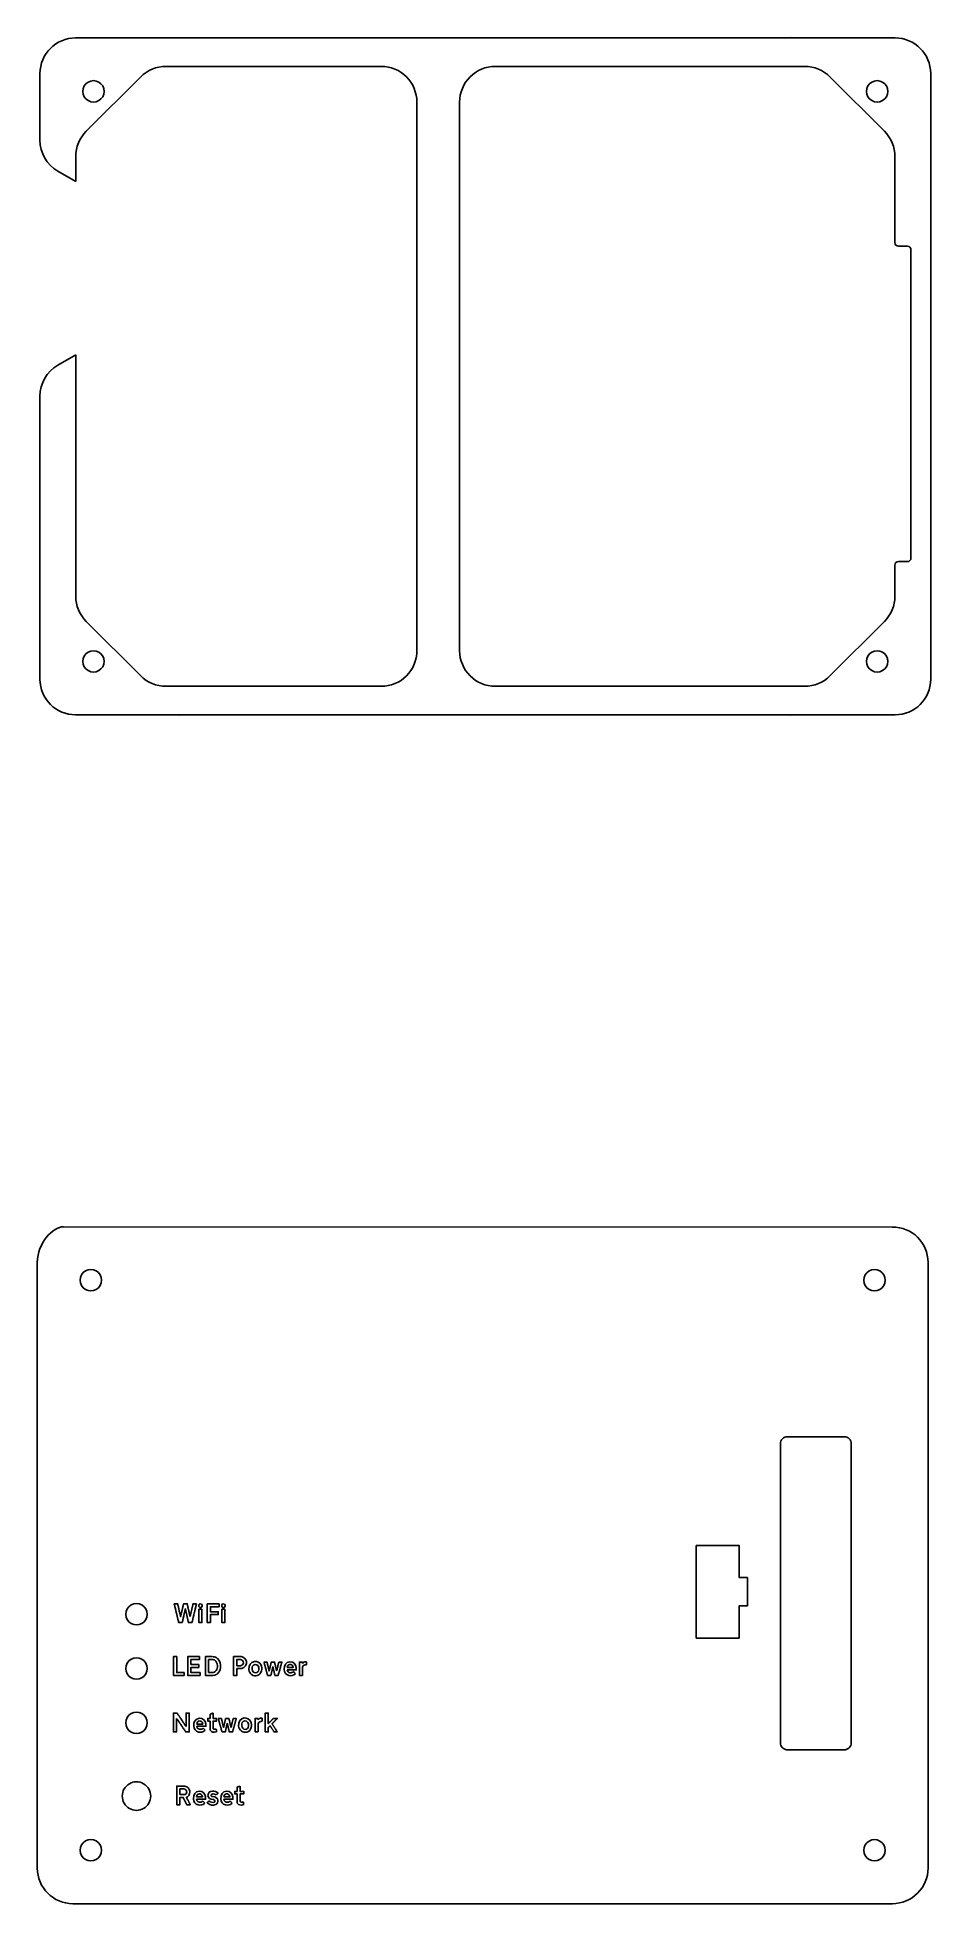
# Model space of a CAD drawing. Extents: x 224 to 350, y 17 to 279.
import ezdxf

# ---------------------------------------------------------------- set-up
doc = ezdxf.new("R2010")
doc.units = 0
doc.layers.add('For_Cutting', color=7, linetype='CONTINUOUS')

msp = doc.modelspace()

# ---------------------------------------------------------------- linework, layer by layer
at = {"layer": 'For_Cutting', "color": 5}
for points in [[(344.86613, 279.309346), (229.86612, 279.309346)], [(330.26673, 279.309346), (330.18473, 279.391046)], [(272.75912, 275.309346), (242.53662, 275.309346)], [(332.19563, 275.309346), (288.75922, 275.309346)], [(224.86612, 264.949771), (224.86612, 274.309356)], [(231.35432, 266.198101), (239.00112, 273.844876)], [(343.37793, 266.198101), (335.73113, 273.844876)], [(349.86613, 189.30934), (349.86613, 274.309356)], [(277.75922, 193.30936), (277.75922, 270.309351)], [(283.75912, 193.30936), (283.75912, 270.309351)], [(229.88982, 259.162561), (229.88982, 262.662581)], [(344.84243, 250.575511), (344.84243, 262.662581)], [(227.36612, 260.619651), (229.88982, 259.162561)], [(346.60243, 250.075501), (345.34243, 250.075501)], [(347.10243, 249.575521), (347.10243, 206.310239)], [(227.36612, 233.368231), (229.88982, 234.825291)], [(229.88982, 200.956139), (229.88982, 234.825291)], [(224.86612, 189.30934), (224.86612, 229.038081)], [(344.84243, 200.956139), (344.84243, 205.310249)], [(345.34243, 205.810259), (346.60243, 205.810259)], [(231.35432, 197.420589), (239.00112, 189.77381)], [(343.37793, 197.420589), (335.73113, 189.77381)], [(272.75912, 188.30934), (242.53662, 188.30934)], [(332.19563, 188.30934), (288.75922, 188.30934)], [(344.86613, 184.30935), (229.86612, 184.30935)], [(244.46562, 184.30935), (244.54762, 184.22765)], [(330.26673, 184.30935), (330.18473, 184.22765)], [(344.48248, 112.41711), (228.14749, 112.46501)], [(224.49459, 107.46368), (224.49459, 22.46388)], [(349.49454, 22.46388), (349.49454, 107.46386)], [(229.49459, 17.46386), (344.49454, 17.46386)]]:
    msp.add_lwpolyline(points, dxfattribs=at)
at = {"layer": 'For_Cutting', "color": 1}
for points in [[(233.86612, 271.809361)], [(343.86613, 271.809361)], [(233.86612, 191.80936)], [(343.86613, 191.80936)], [(233.49459, 104.96387)], [(343.48842, 104.95755)], [(329.76987, 83.00327)], [(239.91074, 58.08308)], [(239.91074, 50.46308)], [(239.91074, 42.84308)], [(240.41074, 32.56309)], [(233.49459, 24.96387)], [(343.48842, 24.95755)]]:
    msp.add_lwpolyline(points, close=True, dxfattribs=at)
for points in [[(328.76987, 40.053864), (328.76987, 82.00327)], [(329.76987, 83.00327), (337.731479, 83.00327)], [(338.731479, 82.00327), (338.731479, 40.053864)], [(316.96862, 67.74618), (316.96862, 54.74718)], [(324.16912, 63.24718), (322.97022, 63.24718), (322.97042, 67.74625), (316.96882, 67.7461)], [(324.16962, 63.24743), (324.16962, 59.24693)], [(316.96915, 54.74718), (322.97075, 54.74718), (322.97022, 59.24655), (324.16912, 59.24655)], [(337.731479, 39.053864), (329.76987, 39.053864)]]:
    msp.add_lwpolyline(points, dxfattribs=at)
at = {"layer": 'For_Cutting', "color": 7}
for points in [[(243.746442, 59.40195), (243.711992, 59.53286), (243.711992, 59.53986), (243.711992, 59.53286), (243.711992, 59.54666), (243.711992, 59.53966), (243.71228, 59.54692)], [(243.71228, 59.54692), (243.73984, 59.54692), (243.81563, 59.54692), (243.85008, 59.54692), (243.93965, 59.54692), (243.96721, 59.54692), (244.084344, 59.54692), (244.139464, 59.54692), (244.187694, 59.54692), (244.194594, 59.49872), (244.201494, 59.47802), (244.215274, 59.42982), (244.229054, 59.34712), (244.249724, 59.27822), (244.263504, 59.19552), (244.284174, 59.12662), (244.291074, 59.07152)], [(243.753342, 59.35365), (243.753342, 59.38125)], [(243.794692, 59.20895), (243.780912, 59.24335), (243.774012, 59.27095)], [(243.877402, 58.84384), (243.842952, 58.98165), (243.829172, 59.02985), (243.822272, 59.06425), (243.815372, 59.09185), (243.808472, 59.14005)], [(243.891202, 58.78864), (243.884302, 58.82314)], [(243.925662, 58.62331), (243.918762, 58.67151)], [(243.973902, 58.43037), (243.960122, 58.48547), (243.953222, 58.50617)], [(243.987702, 58.36827), (243.980802, 58.38897), (243.980802, 58.40967)], [(244.111742, 57.85147), (244.097962, 57.89277), (244.084182, 57.94097), (244.084182, 57.96167), (244.049732, 58.09947), (244.049732, 58.12017), (244.042832, 58.14777), (244.029052, 58.17537), (244.022152, 58.23047)], [(244.235782, 57.32089), (244.228882, 57.34159), (244.194432, 57.4725), (244.187532, 57.5276), (244.146192, 57.68607), (244.132412, 57.74117), (244.132412, 57.76877)], [(244.304854, 59.02332), (244.311754, 58.99572), (244.318654, 58.97502), (244.325554, 58.95432), (244.325554, 58.92672)], [(244.332454, 58.91292), (244.332454, 58.89222)], [(244.353124, 58.80952), (244.366904, 58.76822), (244.380684, 58.72002), (244.394464, 58.63732), (244.415134, 58.56842), (244.422034, 58.52712), (244.463374, 58.35487)], [(244.477154, 58.27217), (244.490934, 58.24457), (244.490934, 58.21697), (244.504714, 58.18247), (244.504714, 58.15487), (244.518494, 58.12727), (244.518494, 58.09967)], [(244.539164, 58.01007), (244.546064, 57.98247)], [(244.573624, 57.86534), (244.587404, 57.81024), (244.601184, 57.76204), (244.614964, 57.80334), (244.642524, 57.94115), (244.656304, 57.97555), (244.663204, 58.01685), (244.683874, 58.11335), (244.697654, 58.16155), (244.697654, 58.18225), (244.711434, 58.23735), (244.718334, 58.26495), (244.725234, 58.29255), (244.732134, 58.33385), (244.745914, 58.36145), (244.752814, 58.38905), (244.759714, 58.42345), (244.759714, 58.45105), (244.766614, 58.47175), (244.780394, 58.52685), (244.794174, 58.58195), (244.807954, 58.66465), (244.814854, 58.69225), (244.821754, 58.70605), (244.828654, 58.71985)], [(244.849324, 58.81635), (244.856224, 58.85075), (244.856224, 58.87145), (244.870004, 58.92655), (244.876904, 58.94725), (244.897574, 59.03685), (244.904474, 59.07815), (244.918254, 59.11945), (244.925154, 59.15385), (244.945824, 59.24345), (244.952724, 59.27795), (244.959624, 59.29175)], [(245.069649, 57.94128), (245.062749, 57.92748), (245.055849, 57.88618), (245.048949, 57.86548), (245.021389, 57.72767), (245.014489, 57.69317), (245.007589, 57.67247), (244.980029, 57.54156), (244.973129, 57.51396), (244.966229, 57.47946), (244.959329, 57.45876), (244.931769, 57.32785), (244.924869, 57.30025), (244.917969, 57.27265), (244.911069, 57.23825), (244.904169, 57.20385), (244.897269, 57.19005), (244.883489, 57.12805), (244.876589, 57.10045), (244.869689, 57.05225)], [(244.973404, 59.36065), (244.980304, 59.38135), (244.980304, 59.40205), (244.987204, 59.42965), (244.994104, 59.45035), (245.014774, 59.54685), (245.042334, 59.54685), (245.063004, 59.54685), (245.187028, 59.54685), (245.276598, 59.54685), (245.304158, 59.54685), (245.421291, 59.54685), (245.441961, 59.54685), (245.524641, 59.54685), (245.524641, 59.52615)], [(245.276439, 58.851), (245.262659, 58.8234), (245.255759, 58.7821), (245.235089, 58.6925), (245.221309, 58.6167), (245.214409, 58.596), (245.193739, 58.5064), (245.186839, 58.4788), (245.179939, 58.4512), (245.173039, 58.4168), (245.166139, 58.3823), (245.159239, 58.3547), (245.145459, 58.2789), (245.138559, 58.2582), (245.110999, 58.12728), (245.097219, 58.07908), (245.090319, 58.03088)], [(245.324679, 58.62355), (245.317779, 58.64425), (245.317779, 58.66495)], [(245.393629, 58.30655), (245.386729, 58.34785), (245.379829, 58.38915), (245.366049, 58.42355), (245.359149, 58.45115), (245.352249, 58.47875), (245.352249, 58.50635)], [(245.469459, 57.96905), (245.455679, 58.03105), (245.448779, 58.07235), (245.434999, 58.10675), (245.428099, 58.14805), (245.421199, 58.18935), (245.414299, 58.21005), (245.414299, 58.23075)], [(245.497039, 57.85185), (245.490139, 57.87945), (245.483239, 57.90015)], [(245.559079, 57.56933), (245.552179, 57.59693), (245.545279, 57.63133)], [(245.552201, 59.40902), (245.565981, 59.35392), (245.572881, 59.33322), (245.600441, 59.20919), (245.614221, 59.15409)], [(245.641781, 59.02319), (245.655561, 58.97499), (245.662461, 58.92679), (245.669361, 58.89919), (245.676261, 58.87849)], [(245.717601, 58.69245), (245.724501, 58.65115), (245.738281, 58.61675), (245.745181, 58.57545), (245.745181, 58.55475)], [(245.765851, 58.47895), (245.772751, 58.43765)], [(245.793421, 58.36185), (245.800321, 58.32745), (245.820991, 58.25165), (245.820991, 58.22405)], [(245.848561, 58.12065), (245.855461, 58.08615), (245.862361, 58.04485), (245.869261, 58.01725)], [(245.896831, 57.90695), (245.896831, 57.88625)], [(245.972621, 57.91383), (245.972621, 57.94143)], [(246.000181, 58.05167), (246.013961, 58.09987), (246.027741, 58.15497), (246.041521, 58.21007), (246.048421, 58.26517), (246.062201, 58.31337), (246.069101, 58.33407), (246.069101, 58.35477)], [(246.096661, 58.46501), (246.110441, 58.51321), (246.124221, 58.56831), (246.165561, 58.74057), (246.186231, 58.85081), (246.200011, 58.90591)], [(246.220681, 58.98861), (246.227581, 59.02301), (246.241361, 59.07811)], [(246.262031, 59.16081), (246.268931, 59.18841), (246.289601, 59.28491), (246.296501, 59.30561), (246.303401, 59.32631), (246.303401, 59.34701), (246.324071, 59.40211), (246.324071, 59.42971), (246.330971, 59.45041), (246.351641, 59.54691), (246.379201, 59.54691), (246.496334, 59.54691), (246.572124, 59.54691), (246.599684, 59.54691), (246.716817, 59.54691), (246.771937, 59.54691), (246.820167, 59.54691), (246.792607, 59.40911), (246.778827, 59.35401), (246.771927, 59.32641), (246.765027, 59.30571), (246.744357, 59.20921), (246.730577, 59.15411), (246.716797, 59.10591), (246.689237, 58.96811), (246.675457, 58.91991), (246.647897, 58.789), (246.634117, 58.7408), (246.627217, 58.7201), (246.613437, 58.6443), (246.606537, 58.6305), (246.599637, 58.5823)], [(246.578967, 58.4858), (246.565187, 58.4445), (246.551407, 58.4032), (246.544507, 58.355), (246.537607, 58.3274), (246.530707, 58.3067), (246.523807, 58.2585), (246.516907, 58.2378), (246.475567, 58.06554), (246.468667, 58.01734), (246.454887, 57.96914), (246.420437, 57.83133), (246.413537, 57.78313), (246.372197, 57.61088), (246.351527, 57.51438)], [(244.290912, 57.07978), (244.284012, 57.11418)], [(244.724996, 56.91435), (244.697436, 56.91435), (244.662986, 56.91435), (244.573416, 56.91435), (244.545856, 56.91435), (244.428722, 56.91435), (244.408052, 56.91435), (244.325372, 56.91435), (244.325372, 56.94195)], [(245.614219, 57.32818), (245.607319, 57.36258), (245.600419, 57.38328)], [(245.634919, 57.24538), (245.628019, 57.27298), (245.621119, 57.30748)], [(245.683159, 57.01808), (245.669379, 57.07318), (245.662479, 57.12138), (245.648699, 57.16958)], [(246.213707, 56.91478), (246.186147, 56.91478), (246.165477, 56.91478), (246.041453, 56.91478), (245.951883, 56.91478), (245.924323, 56.91478), (245.807189, 56.91478), (245.786519, 56.91478), (245.703839, 56.91478), (245.696939, 56.96988)], [(246.261957, 57.12148), (246.248177, 57.07328), (246.241277, 57.05948), (246.234377, 57.01128)], [(246.330857, 57.42478), (246.303297, 57.33518), (246.303297, 57.30758)], [(246.077415, 49.89762), (246.098085, 49.89762), (246.118755, 49.89762), (246.256559, 49.89762), (246.277229, 49.89762), (246.297899, 49.89762), (246.511495, 49.89762), (246.559725, 49.89762), (246.601065, 49.89762), (246.649295, 49.89762), (246.690635, 49.89762), (246.725085, 49.89762), (246.766425, 49.89762), (246.793985, 49.89762), (246.918008, 49.89762), (246.993798, 49.89762), (247.021358, 49.89762), (247.048918, 49.89762), (247.076478, 49.89762), (247.104038, 49.89762), (247.221171, 49.89762), (247.241841, 49.89762), (247.324521, 49.89762), (247.324521, 49.49109), (247.303851, 49.49109), (247.276291, 49.49109), (247.159157, 49.49109), (247.138487, 49.49109), (247.055807, 49.49109), (246.918003, 49.49109), (246.890443, 49.49109), (246.766419, 49.49109), (246.745749, 49.49109), (246.725079, 49.49109), (246.511483, 49.49109), (246.39435, 49.49109), (246.37368, 49.49109), (246.291, 49.49109), (246.26344, 49.49109), (246.24277, 49.49109), (246.104966, 49.49109), (246.077406, 49.49109), (246.056736, 49.49109), (245.932712, 49.49109), (245.843142, 49.49109), (245.815582, 49.49109), (245.698449, 49.49109), (245.677779, 49.49109), (245.595099, 49.49109), (245.595099, 49.51869), (245.595099, 49.64272), (245.595099, 49.69782), (245.595099, 49.75292), (245.595099, 49.77362), (245.595099, 49.80122), (245.595099, 49.92525), (245.595099, 49.94595), (245.595099, 50.08375), (245.595099, 50.13885), (245.595099, 50.16645), (245.595099, 50.29048), (245.595099, 50.31118), (245.595099, 50.33188), (245.595099, 50.54547), (245.595099, 50.59367), (245.595099, 50.61437), (245.595099, 50.64197), (245.595099, 50.76599), (245.595099, 50.86249), (245.595099, 50.88319), (245.595099, 50.91759), (245.595099, 50.93829), (245.595099, 50.96589), (245.595099, 50.98659), (245.595099, 51.12439), (245.595099, 51.24152), (245.595099, 51.26222), (245.595099, 51.34492), (245.595099, 51.43452), (245.595099, 51.46212), (245.595099, 51.57925), (245.595099, 51.59995), (245.595099, 51.68265), (245.595099, 51.75845), (245.595099, 51.79285), (245.595099, 51.88245), (245.595099, 51.91005), (245.595099, 52.02719), (245.595099, 52.04789), (245.595099, 52.13059), (245.636449, 52.13013)], [(245.636449, 52.13013), (245.684679, 52.13013), (245.822483, 52.13013), (245.877603, 52.13013), (245.932723, 52.13013), (245.987843, 52.13013), (246.042963, 52.13013), (246.180767, 52.13013), (246.201437, 52.13013), (246.222107, 52.13013), (246.435703, 52.13013), (246.483933, 52.13013), (246.525273, 52.13013), (246.573503, 52.13013), (246.614843, 52.13013), (246.649293, 52.13013), (246.690633, 52.13013), (246.718193, 52.13013), (246.842216, 52.13013), (246.918006, 52.13013), (246.945566, 52.13013), (246.973126, 52.13013), (247.000686, 52.13013), (247.028246, 52.13013), (247.145379, 52.13013), (247.166049, 52.13013), (247.248729, 52.13013), (247.248729, 51.71672), (247.228059, 51.71672), (247.193609, 51.71672), (247.172939, 51.71672), (247.145379, 51.71672), (247.124709, 51.71672), (246.986905, 51.71672), (246.959345, 51.71672), (246.924895, 51.71672), (246.835325, 51.71672), (246.807765, 51.71672), (246.690632, 51.71672), (246.669962, 51.71672), (246.587282, 51.71672), (246.559722, 51.71672), (246.532162, 51.71672), (246.511492, 51.71672), (246.387468, 51.71672), (246.297898, 51.71672), (246.270338, 51.71672), (246.153205, 51.71672), (246.132535, 51.71672), (246.049855, 51.71672), (246.049855, 51.05526)], [(246.084305, 51.02766), (246.132535, 51.02766), (246.173875, 51.02766), (246.222105, 51.02766), (246.263445, 51.02766), (246.311675, 51.02766), (246.353015, 51.02766), (246.470149, 51.02766), (246.511489, 51.02766), (246.545939, 51.02766), (246.587279, 51.02766), (246.614839, 51.02766), (246.738862, 51.02766), (246.814652, 51.02766), (246.842212, 51.02766), (246.869772, 51.02766), (246.897332, 51.02766), (246.924892, 51.02766), (247.042025, 51.02766), (247.062695, 51.02766), (247.145375, 51.02766), (247.145375, 50.62114), (247.097145, 50.62114), (247.055805, 50.62114), (246.938672, 50.62114), (246.918002, 50.62114), (246.835322, 50.62114), (246.745752, 50.62114), (246.718192, 50.62114), (246.601058, 50.62114), (246.580388, 50.62114), (246.497708, 50.62114), (246.421918, 50.62114), (246.387468, 50.62114), (246.297898, 50.62114), (246.270338, 50.62114), (246.153205, 50.62114), (246.132535, 50.62114), (246.049855, 50.62114), (246.049855, 49.93212)], [(248.909264, 49.49743), (248.888594, 49.49743), (248.854144, 49.49743), (248.833474, 49.49743), (248.805914, 49.49743), (248.785244, 49.49743), (248.64744, 49.49743), (248.433844, 49.49743), (248.337384, 49.49743), (248.316714, 49.49743), (248.282264, 49.49743), (248.261594, 49.49743), (248.234034, 49.49743), (248.213364, 49.49743), (248.07556, 49.49743), (248.07556, 49.51813), (248.07556, 49.54573), (248.07556, 49.56643), (248.07556, 49.59403), (248.07556, 49.71805), (248.07556, 49.77315), (248.07556, 49.82825), (248.07556, 49.84895), (248.07556, 49.98676), (248.07556, 50.01436), (248.07556, 50.04886), (248.07556, 50.07646), (248.07556, 50.11086), (248.07556, 50.20046), (248.07556, 50.22806), (248.07556, 50.3452), (248.07556, 50.3659), (248.07556, 50.4486), (248.07556, 50.4762), (248.07556, 50.5106), (248.07556, 50.6002), (248.07556, 50.6278), (248.07556, 50.74493), (248.07556, 50.76563), (248.07556, 50.84833), (248.07556, 50.89653), (248.07556, 50.95163), (248.07556, 51.00673), (248.07556, 51.06183), (248.07556, 51.08253), (248.07556, 51.10323), (248.07556, 51.31683), (248.07556, 51.36503), (248.07556, 51.40633), (248.07556, 51.45453), (248.07556, 51.49583), (248.07556, 51.53023), (248.07556, 51.57153), (248.07556, 51.59913), (248.07556, 51.72316), (248.07556, 51.79896), (248.07556, 51.82656), (248.07556, 51.85416), (248.07556, 51.88176), (248.07556, 51.90936), (248.07556, 52.0265), (248.07556, 52.0472), (248.07556, 52.1299), (248.12381, 52.13013)], [(248.12381, 52.13013), (248.15826, 52.13013), (248.371857, 52.13013), (248.413197, 52.13013), (248.447647, 52.13013), (248.475207, 52.13013), (248.495877, 52.13013), (248.633681, 52.13013), (248.723251, 52.13013), (248.757701, 52.13013), (248.854161, 52.13013), (248.888611, 52.13013), (248.916171, 52.13013), (248.936841, 52.13013), (248.971291, 52.13013), (249.047081, 52.13013), (249.067751, 52.12313), (249.088421, 52.12313), (249.102201, 52.13013), (249.129761, 52.13013), (249.157321, 52.12313), (249.177991, 52.12313), (249.288235, 52.11613), (249.322685, 52.10913), (249.350245, 52.10213), (249.364025, 52.09513), (249.419145, 52.08133), (249.522498, 52.04693), (249.591398, 52.00563), (249.612068, 51.99863)], [(249.219348, 51.70339), (249.184898, 51.71039), (249.095328, 51.72419), (249.067768, 51.72419), (249.047098, 51.72419), (248.909294, 51.72419), (248.888624, 51.72419), (248.764601, 51.72419), (248.743931, 51.72419), (248.530335, 51.72419), (248.530331, 49.9046)], [(248.530331, 49.9046), (248.564781, 49.9046), (248.661241, 49.9046), (248.737031, 49.9046), (248.757701, 49.9046), (248.778371, 49.9046), (248.799041, 49.9046), (248.819711, 49.9046), (248.840381, 49.9046), (248.861051, 49.9046), (248.881721, 49.9046), (248.950621, 49.9046), (248.971291, 49.9046), (248.998851, 49.9046), (249.019521, 49.9046), (249.067751, 49.9046), (249.088421, 49.9116), (249.109091, 49.9116), (249.219335, 49.9254), (249.274455, 49.9392)], [(249.350261, 51.66209), (249.329591, 51.66209)], [(249.398478, 50.0012), (249.419148, 50.0082), (249.426048, 50.022), (249.446718, 50.029), (249.453618, 50.0428), (249.474288, 50.0498)], [(252.831514, 50.45563), (252.741944, 50.45563), (252.714384, 50.45563), (252.59725, 50.45563), (252.57658, 50.45563), (252.4939, 50.45563), (252.4939, 49.49789), (252.46634, 49.49789), (252.43189, 49.49789), (252.40433, 49.49789), (252.36988, 49.49789), (252.28031, 49.49789), (252.25275, 49.49789), (252.135616, 49.49789), (252.114946, 49.49789), (252.032266, 49.49789), (252.032266, 49.52549), (252.032266, 49.64951), (252.032266, 49.70461), (252.032266, 49.75971), (252.032266, 49.78041), (252.032266, 49.80801), (252.032266, 49.93204), (252.032266, 49.95274), (252.032266, 50.09054), (252.032266, 50.14564), (252.032266, 50.17324), (252.032266, 50.29727), (252.032266, 50.31797), (252.032266, 50.33867), (252.032266, 50.55226), (252.032266, 50.60046), (252.032266, 50.62116), (252.032266, 50.64876), (252.032266, 50.77278), (252.032266, 50.86928), (252.032266, 50.88998), (252.032266, 50.92438), (252.032266, 50.94508), (252.032266, 50.97268), (252.032266, 50.99338), (252.032266, 51.13118), (252.032266, 51.24831), (252.032266, 51.26901), (252.032266, 51.35171), (252.032266, 51.44131), (252.032266, 51.46891), (252.032266, 51.58604), (252.032266, 51.60674), (252.032266, 51.68944), (252.032266, 51.76524), (252.032266, 51.79964), (252.032266, 51.88924), (252.032266, 51.91684), (252.032266, 52.03398), (252.032266, 52.05468), (252.032266, 52.13738), (252.073614, 52.13702)], [(252.073614, 52.13702), (252.121844, 52.13702), (252.163184, 52.13702), (252.211414, 52.13702), (252.252754, 52.13702), (252.273424, 52.13702), (252.362994, 52.13702), (252.404334, 52.13702), (252.438784, 52.13702), (252.466344, 52.13702), (252.487014, 52.13702), (252.624818, 52.13702), (252.652378, 52.13702), (252.776401, 52.13702), (252.872861, 52.13702), (252.955541, 52.13702), (253.072675, 52.13702)], [(253.072678, 51.71699), (253.038228, 51.71699), (252.996888, 51.72399), (252.969328, 51.72399), (252.948658, 51.72399), (252.824635, 51.72399), (252.735065, 51.72399), (252.707505, 51.72399), (252.590372, 51.72399), (252.569702, 51.72399), (252.487022, 51.72399), (252.487026, 50.86233)], [(252.487026, 50.86233), (252.514586, 50.86233), (252.604156, 50.86233), (252.679946, 50.86233), (252.700616, 50.86233), (252.721286, 50.86233), (252.790186, 50.86233), (252.810856, 50.86233), (252.831526, 50.86233), (252.852196, 50.86233), (252.907316, 50.86233)], [(253.031339, 50.86233), (253.079569, 50.86933), (253.120909, 50.87633)], [(253.134685, 52.13002), (253.210475, 52.11622)], [(256.297159, 51.37274), (256.331755, 51.37221)], [(256.359179, 51.14532), (256.352279, 51.16602), (256.331609, 51.22112), (256.331609, 51.24182)], [(256.331755, 51.37221), (256.359315, 51.37221), (256.393765, 51.37221), (256.483335, 51.37221), (256.510895, 51.37221), (256.628028, 51.37221), (256.648698, 51.37221), (256.731378, 51.37221), (256.738278, 51.33091)], [(256.428129, 50.89712), (256.414349, 50.92472), (256.407449, 50.95922), (256.386779, 51.03502), (256.379879, 51.06262), (256.372979, 51.08332), (256.366079, 51.12462)], [(256.483279, 50.68352), (256.476379, 50.72482), (256.462599, 50.75932), (256.455699, 50.79372), (256.448799, 50.80752), (256.448799, 50.82822)], [(256.552179, 50.44236), (256.517729, 50.5526)], [(256.559079, 50.40786), (256.559079, 50.42856)], [(256.621109, 50.20116), (256.607329, 50.24936), (256.593549, 50.29756), (256.586649, 50.33206)], [(256.683139, 49.96001), (256.676239, 50.00821)], [(256.752039, 49.72574), (256.717589, 49.83598)], [(256.786508, 51.12416), (256.793408, 51.09656)], [(256.800308, 51.07586), (256.814088, 51.02076), (256.841648, 50.91051), (256.848548, 50.87611), (256.855448, 50.84161), (256.869228, 50.80721), (256.869228, 50.78651)], [(256.896788, 50.66938), (256.903688, 50.63498)], [(256.931248, 50.51784), (256.938148, 50.49024), (256.951928, 50.46264), (256.958828, 50.41444)], [(256.972608, 50.34554), (256.986388, 50.29044)], [(256.993288, 50.27664), (257.027738, 50.11816), (257.034638, 50.13196), (257.048418, 50.17326)], [(257.069088, 50.25596), (257.075988, 50.30416)], [(257.110438, 50.44886), (257.110438, 50.46956), (257.117338, 50.48336), (257.138008, 50.58672), (257.151788, 50.62802), (257.158688, 50.66932)], [(257.179358, 50.76582), (257.193138, 50.79342), (257.193138, 50.82782), (257.200038, 50.85542), (257.227598, 50.94502), (257.227598, 50.97262)], [(257.268938, 51.15872), (257.275838, 51.17942), (257.282738, 51.21382), (257.289638, 51.23452), (257.317198, 51.36544), (257.358538, 51.37244), (257.386098, 51.37244), (257.413658, 51.37244), (257.448108, 51.37244), (257.537678, 51.37244), (257.565238, 51.37244), (257.682371, 51.37244), (257.737491, 51.37244), (257.785721, 51.37244), (257.799501, 51.32424), (257.799501, 51.30354), (257.833951, 51.17951), (257.847731, 51.09681), (257.868401, 51.02791), (257.875301, 50.98661), (257.882201, 50.94531)], [(257.372206, 49.91863), (257.358426, 49.84973), (257.351526, 49.82213), (257.344626, 49.78773), (257.337726, 49.76703), (257.330826, 49.71883), (257.323926, 49.69813), (257.310146, 49.64993), (257.310146, 49.62923)], [(257.516926, 50.58002), (257.496256, 50.48352), (257.482476, 50.42842), (257.454916, 50.28373), (257.441136, 50.24933), (257.434236, 50.20113), (257.413566, 50.10463), (257.406666, 50.06333), (257.392886, 50.03573), (257.385986, 50.00133)], [(257.640946, 50.34572), (257.620276, 50.41462), (257.620276, 50.44222)], [(257.716766, 50.00818), (257.709866, 50.04258), (257.696086, 50.08388), (257.689186, 50.13208), (257.675406, 50.17338), (257.668506, 50.20098), (257.668506, 50.22858)], [(257.758106, 49.82905), (257.744326, 49.87035), (257.744326, 49.89105)], [(258.419624, 49.9669), (258.412724, 49.9393), (258.405824, 49.8911), (258.398924, 49.8704), (258.392024, 49.8497), (258.357574, 49.72568), (258.343794, 49.67058), (258.336894, 49.65678), (258.295554, 49.4983), (258.267994, 49.4983), (258.15086, 49.4983), (258.07507, 49.4983), (258.04751, 49.4983), (257.930376, 49.4983), (257.909706, 49.4983), (257.827026, 49.4983), (257.813246, 49.5465), (257.806346, 49.6016), (257.799446, 49.6223), (257.799446, 49.643)], [(257.909761, 50.83506), (257.916661, 50.79376)], [(257.923561, 50.77306), (257.930461, 50.74546), (257.971801, 50.5732), (257.978701, 50.5456), (257.978701, 50.518), (257.992481, 50.4767), (257.999381, 50.4285), (258.033831, 50.31137), (258.040731, 50.27697), (258.061401, 50.16672)], [(258.082071, 50.12542), (258.095851, 50.18052), (258.095851, 50.20122), (258.102751, 50.22192), (258.130311, 50.35284), (258.144091, 50.40104), (258.150991, 50.44234), (258.157891, 50.46304), (258.164791, 50.47684)], [(258.185461, 50.55954), (258.185461, 50.58024), (258.199241, 50.62844), (258.226801, 50.75246), (258.240581, 50.78006), (258.240581, 50.81446), (258.254361, 50.84206), (258.261261, 50.88336), (258.268161, 50.91776), (258.275061, 50.93846), (258.302621, 51.06937), (258.309521, 51.08317), (258.330191, 51.16587), (258.337091, 51.18657), (258.337091, 51.21417), (258.364651, 51.29687)], [(258.378431, 51.37267), (258.412881, 51.37267), (258.440441, 51.37267), (258.474891, 51.37267), (258.564461, 51.37267), (258.592021, 51.37267), (258.709154, 51.37267), (258.729824, 51.37267), (258.812504, 51.37267), (258.805604, 51.35197), (258.798704, 51.33127), (258.791804, 51.28307), (258.784904, 51.26927), (258.743564, 51.1108), (258.736664, 51.0832), (258.729764, 51.0694), (258.702204, 50.95916), (258.695304, 50.93156), (258.688404, 50.91086), (258.681504, 50.89016), (258.640164, 50.73169), (258.626384, 50.68349), (258.605714, 50.63529), (258.598814, 50.58709), (258.585034, 50.53199), (258.578134, 50.51819), (258.564354, 50.47689), (258.543684, 50.39419), (258.536784, 50.36659), (258.523004, 50.31149), (258.516104, 50.29079), (258.509204, 50.27699), (258.467864, 50.11851), (258.460964, 50.09781)], [(259.564979, 50.60051), (259.606319, 50.60051), (259.723452, 50.60051), (259.764792, 50.60051), (259.799242, 50.60051), (259.840582, 50.60051), (259.868142, 50.60051), (259.992166, 50.60051), (260.067956, 50.60051), (260.095516, 50.60051), (260.123076, 50.60051), (260.150636, 50.60051), (260.178196, 50.60051), (260.295329, 50.60051), (260.350449, 50.60051), (260.398679, 50.60051), (260.398679, 50.62121)], [(260.832795, 50.48334), (260.832795, 50.27664), (260.777675, 50.27664), (260.639871, 50.27664), (260.619201, 50.27664), (260.598531, 50.27664), (260.384935, 50.27664), (260.336705, 50.27664), (260.295365, 50.27664), (260.247135, 50.27664), (260.205795, 50.27664), (260.171345, 50.27664), (260.130005, 50.27664), (260.102445, 50.27664), (259.978421, 50.27664), (259.902631, 50.27664), (259.875071, 50.27664), (259.847511, 50.27664), (259.819951, 50.27664), (259.792391, 50.27664), (259.675258, 50.27664), (259.654588, 50.27664), (259.571908, 50.27664)], [(259.9302, 51.42033), (259.93016, 51.42044)], [(260.529643, 49.96659), (260.536543, 49.94589), (260.557213, 49.92519)], [(260.639893, 49.82869), (260.736353, 49.71845)], [(260.818995, 50.6074), (260.825895, 50.50404)], [(261.712997, 50.69697), (261.692327, 50.58673), (261.685427, 50.53853), (261.685427, 49.505), (261.657867, 49.505), (261.568297, 49.505), (261.540737, 49.505), (261.513177, 49.505), (261.485617, 49.505), (261.368483, 49.505), (261.347813, 49.505), (261.265133, 49.505), (261.265133, 49.5257), (261.265133, 49.5601), (261.265133, 49.5808), (261.265133, 49.6084), (261.265133, 49.6291), (261.265133, 49.7669), (261.265133, 49.8151), (261.265133, 49.95291), (261.265133, 50.00801), (261.265133, 50.06311), (261.265133, 50.11821), (261.265133, 50.17331), (261.265133, 50.31112), (261.265133, 50.33182), (261.265133, 50.35252), (261.265133, 50.56611), (261.265133, 50.61431), (261.265133, 50.65561), (261.265133, 50.70381), (261.265133, 50.74511), (261.265133, 50.77951), (261.265133, 50.82081), (261.265133, 50.84841), (261.265133, 50.97244), (261.265133, 51.04824), (261.265133, 51.07584), (261.265133, 51.10344), (261.265133, 51.13104), (261.265133, 51.15864), (261.265133, 51.27577), (261.265133, 51.29647), (261.265133, 51.37917), (261.292693, 51.37917), (261.382263, 51.37917), (261.409823, 51.37917), (261.437383, 51.37917), (261.464943, 51.37917), (261.582077, 51.37917), (261.602747, 51.37917), (261.685427, 51.37917), (261.685427, 51.30337)], [(262.17464, 51.4205), (262.264213, 51.42044)], [(262.264213, 51.42044), (262.264213, 50.97947)], [(256.758939, 49.69124), (256.758939, 49.71194)], [(257.282586, 49.49833), (257.255026, 49.49833), (257.137893, 49.49833), (257.062103, 49.49833), (257.034543, 49.49833), (256.917409, 49.49833), (256.896739, 49.49833), (256.814059, 49.49833)], [(244.04696, 43.46232), (244.04696, 41.5744), (244.0194, 41.5744), (243.895377, 41.5744), (243.867817, 41.5744), (243.840257, 41.5744), (243.812697, 41.5744), (243.695564, 41.5744), (243.674894, 41.5744), (243.592214, 41.5744), (243.592214, 41.602), (243.592214, 41.72602), (243.592214, 41.78112), (243.592214, 41.83622), (243.592214, 41.85692), (243.592214, 41.88452), (243.592214, 42.00855), (243.592214, 42.02925), (243.592214, 42.16705), (243.592214, 42.22215), (243.592214, 42.24975), (243.592214, 42.37378), (243.592214, 42.39448), (243.592214, 42.41518), (243.592214, 42.62877), (243.592214, 42.67697), (243.592214, 42.69767), (243.592214, 42.72527), (243.592214, 42.84929), (243.592214, 42.94579), (243.592214, 42.96649), (243.592214, 43.00099), (243.592214, 43.02169), (243.592214, 43.04929), (243.592214, 43.06999), (243.592214, 43.20779), (243.592214, 43.32492), (243.592214, 43.34562), (243.592214, 43.42832), (243.592214, 43.51792), (243.592214, 43.54552), (243.592214, 43.66265), (243.592214, 43.68335), (243.592214, 43.76605), (243.592214, 43.84185), (243.592214, 43.87625), (243.592214, 43.96585), (243.592214, 43.99345), (243.592214, 44.11059), (243.592214, 44.13129), (243.592214, 44.21399), (243.619781, 44.21281)], [(243.619781, 44.21281), (243.640451, 44.21281), (243.764474, 44.21281), (243.854044, 44.21281), (243.881604, 44.21281), (243.998738, 44.21281), (244.019408, 44.21281), (244.102088, 44.21281), (244.129648, 44.16461), (244.143428, 44.15081), (244.170988, 44.10261)], [(244.19857, 43.24857), (244.1779, 43.26927), (244.171, 43.28997), (244.15033, 43.31067), (244.14343, 43.33137)], [(244.212328, 44.03371), (244.226108, 44.02671), (244.233008, 44.01291), (244.295018, 43.91641), (244.322578, 43.87511), (244.350138, 43.83381)], [(244.29503, 43.09697), (244.2468, 43.16587)], [(244.33637, 43.04187), (244.30881, 43.08317)], [(244.49484, 42.80757), (244.46728, 42.83517), (244.4535, 42.86967), (244.41905, 42.90407), (244.39838, 42.94537), (244.37771, 42.97297)], [(244.494838, 43.62016), (244.522398, 43.58576), (244.543068, 43.54446), (244.556848, 43.52376), (244.570628, 43.50996), (244.598188, 43.46176), (244.611968, 43.44796), (244.660198, 43.37216), (244.687758, 43.33086), (244.715318, 43.28956), (244.763548, 43.22066), (244.777328, 43.20686), (244.791108, 43.18616), (244.798008, 43.16546), (244.811788, 43.14476), (244.825568, 43.13096), (244.853128, 43.08276), (244.866908, 43.06896), (244.915138, 42.99316), (244.922038, 42.97936), (244.935818, 42.95866)], [(244.72221, 42.45621), (244.63264, 42.58712), (244.61886, 42.62152)], [(244.81869, 42.31831), (244.80491, 42.33211), (244.79801, 42.35281), (244.78423, 42.36661), (244.77733, 42.38731)], [(245.10808, 41.89115), (245.07363, 41.93245), (245.00473, 42.03581), (244.99783, 42.04961), (244.98405, 42.06341), (244.95649, 42.11161)], [(244.997838, 42.87596), (245.018508, 42.84146), (245.032288, 42.81386)], [(245.080518, 42.73806), (245.108078, 42.69676)], [(245.142528, 42.65546), (245.170088, 42.61416)], [(245.232098, 42.51076), (245.252768, 42.49696), (245.259668, 42.47626), (245.273448, 42.46246), (245.287228, 42.44176), (245.294128, 42.42106)], [(245.369918, 42.31771), (245.369918, 42.33841), (245.369918, 42.35911), (245.369918, 42.37981), (245.369918, 42.46941), (245.369918, 42.56591), (245.369918, 42.58661), (245.369918, 42.62101), (245.369918, 42.64171), (245.369918, 42.66931), (245.369918, 42.69001), (245.369918, 42.82781), (245.369918, 42.88291), (245.369918, 42.93801), (245.369918, 43.03451), (245.369918, 43.05521), (245.369918, 43.08961), (245.369918, 43.11031), (245.369918, 43.13791), (245.369918, 43.15861), (245.369918, 43.29641), (245.369918, 43.41355), (245.369918, 43.43425), (245.369918, 43.51695), (245.369918, 43.54455), (245.369918, 43.56525), (245.369918, 43.70306), (245.369918, 43.73066), (245.369918, 43.75136), (245.369918, 43.87538), (245.369918, 43.96498), (245.369918, 43.99258), (245.369918, 44.10972), (245.369918, 44.13042), (245.369918, 44.21312), (245.397478, 44.21312), (245.521502, 44.21312), (245.549062, 44.21312), (245.576622, 44.21312), (245.604182, 44.21312), (245.721316, 44.21312), (245.776436, 44.21312), (245.824666, 44.21312), (245.824666, 41.57417), (245.797106, 41.57417), (245.776436, 41.57417), (245.652413, 41.57417), (245.562843, 41.57417), (245.535283, 41.57417), (245.41815, 41.57417), (245.39748, 41.57417), (245.3148, 41.57417), (245.28724, 41.62237), (245.27346, 41.63617), (245.26656, 41.65687)], [(246.880565, 42.6763), (246.921905, 42.6763), (247.039038, 42.6763), (247.080378, 42.6763), (247.114828, 42.6763), (247.156168, 42.6763), (247.183728, 42.6763), (247.307751, 42.6763), (247.383541, 42.6763), (247.411101, 42.6763), (247.438661, 42.6763), (247.466221, 42.6763), (247.493781, 42.6763), (247.610915, 42.6763), (247.666035, 42.6763), (247.714265, 42.6763), (247.714265, 42.697)], [(248.148382, 42.55913), (248.148382, 42.35243), (248.093262, 42.35243), (247.955458, 42.35243), (247.934788, 42.35243), (247.914118, 42.35243), (247.700522, 42.35243), (247.652292, 42.35243), (247.610952, 42.35243), (247.562722, 42.35243), (247.521382, 42.35243), (247.486932, 42.35243), (247.445592, 42.35243), (247.418032, 42.35243), (247.294009, 42.35243), (247.218219, 42.35243), (247.190659, 42.35243), (247.163099, 42.35243), (247.135539, 42.35243), (247.107979, 42.35243), (246.990846, 42.35243), (246.970176, 42.35243), (246.887496, 42.35243)], [(247.245789, 43.49612), (247.245746, 43.49623)], [(247.845232, 42.04238), (247.852132, 42.02168), (247.872802, 42.00098)], [(248.134582, 42.68319), (248.141482, 42.57983)], [(248.739207, 42.07008), (248.739207, 42.20788), (248.739207, 42.24918), (248.739207, 42.26988), (248.739207, 42.29748), (248.739207, 42.31818), (248.739207, 42.35268), (248.739207, 42.37338), (248.739207, 42.40098), (248.739207, 42.42168), (248.739207, 42.55948), (248.739207, 42.58708), (248.739207, 42.61468), (248.739207, 42.63538), (248.739207, 42.75941), (248.739207, 42.84901), (248.739207, 42.87661), (248.739207, 42.99374), (248.739207, 43.01444), (248.739207, 43.09714), (248.711647, 43.09714), (248.684087, 43.09714), (248.656527, 43.09714), (248.628967, 43.09714), (248.511834, 43.09714), (248.491164, 43.09714), (248.408484, 43.09714), (248.408484, 43.19364), (248.408484, 43.21434), (248.408484, 43.24874), (248.408484, 43.26944), (248.408484, 43.29704), (248.408484, 43.31774), (248.408484, 43.45555), (248.436044, 43.45555), (248.463604, 43.45555), (248.491164, 43.45555), (248.518724, 43.45555), (248.635857, 43.45555), (248.690977, 43.45555), (248.739207, 43.45555), (248.739207, 43.49685), (248.739207, 43.52445), (248.739207, 43.64847), (248.739207, 43.72427), (248.739207, 43.75187), (248.739207, 43.77947), (248.739207, 43.80707), (248.739207, 43.83467), (248.739207, 43.9518), (248.739207, 43.9725), (248.739207, 44.0552), (248.766767, 44.069), (248.794327, 44.076), (248.821887, 44.083), (248.842557, 44.0968), (248.877007, 44.1038)], [(248.746107, 41.89779), (248.746107, 41.91849)], [(248.939017, 44.1248), (248.959687, 44.1386), (249.014807, 44.1524)], [(249.042367, 44.1664), (249.145718, 44.20592)], [(249.159498, 44.17152), (249.159498, 43.45494), (249.193948, 43.45494), (249.221508, 43.45494), (249.255958, 43.45494), (249.283518, 43.45494), (249.317968, 43.45494), (249.407538, 43.45494), (249.435098, 43.45494), (249.552231, 43.45494), (249.607351, 43.45494), (249.655581, 43.45494), (249.655581, 43.09665), (249.621131, 43.09665), (249.593571, 43.09665), (249.559121, 43.09665), (249.531561, 43.09665), (249.497111, 43.09665), (249.407541, 43.09665), (249.379981, 43.09665), (249.262848, 43.09665), (249.242178, 43.09665), (249.159498, 43.09665), (249.159498, 42.17336)], [(249.607371, 41.97358), (249.614271, 41.95288), (249.614271, 41.91158)], [(249.89661, 43.44863), (249.9312, 43.448)], [(249.95863, 43.22121), (249.95173, 43.24191), (249.93106, 43.29701), (249.93106, 43.31771)], [(249.9312, 43.448), (249.95876, 43.448), (249.99321, 43.448), (250.08278, 43.448), (250.11034, 43.448), (250.227474, 43.448), (250.248144, 43.448), (250.330824, 43.448), (250.337724, 43.4067)], [(250.02758, 42.97301), (250.0138, 43.00061), (250.0069, 43.03511), (249.98623, 43.11091), (249.97933, 43.13851), (249.97243, 43.15921), (249.96553, 43.20051)], [(250.08273, 42.75941), (250.07583, 42.80071), (250.06205, 42.83511), (250.05515, 42.86961), (250.04825, 42.88341), (250.04825, 42.90411)], [(250.15163, 42.51825), (250.11718, 42.62849)], [(250.15853, 42.48375), (250.15853, 42.50445)], [(250.22056, 42.27715), (250.20678, 42.32535), (250.193, 42.37355), (250.1861, 42.40795)], [(250.28259, 42.036), (250.27569, 42.0842)], [(250.35149, 41.80173), (250.31704, 41.91197)], [(250.385954, 43.19995), (250.392854, 43.17235)], [(250.399754, 43.15165), (250.413534, 43.09655), (250.441094, 42.9863), (250.447994, 42.9519), (250.454894, 42.9175), (250.468674, 42.8831), (250.468674, 42.8624)], [(250.496234, 42.74527), (250.503134, 42.71077)], [(250.530694, 42.59363), (250.537594, 42.56603), (250.551374, 42.53843), (250.558274, 42.49023)], [(250.572054, 42.42133), (250.585834, 42.36623)], [(250.592734, 42.35243), (250.627184, 42.19395), (250.634084, 42.20775), (250.647864, 42.24905)], [(250.668534, 42.33175), (250.675434, 42.37995)], [(250.709884, 42.52465), (250.709884, 42.54535), (250.716784, 42.55915), (250.737454, 42.66251), (250.751234, 42.70381), (250.758134, 42.74511)], [(250.778804, 42.84161), (250.792584, 42.86921), (250.792584, 42.90361), (250.799484, 42.93121), (250.827044, 43.02081), (250.827044, 43.04841)], [(250.868384, 43.23451), (250.875284, 43.25521), (250.882184, 43.28971), (250.889084, 43.31041), (250.916644, 43.44133), (250.957984, 43.44833), (250.985544, 43.44833), (251.013104, 43.44833), (251.047554, 43.44833), (251.137124, 43.44833), (251.164684, 43.44833), (251.281818, 43.44833), (251.336938, 43.44833), (251.385168, 43.44833), (251.398948, 43.40013), (251.398948, 43.37943), (251.433398, 43.2554), (251.447178, 43.1727), (251.467848, 43.1038), (251.474748, 43.0625), (251.481648, 43.0212)], [(250.971656, 41.99462), (250.957876, 41.92572), (250.950976, 41.89812), (250.944076, 41.86372), (250.937176, 41.84302), (250.930276, 41.79482), (250.923376, 41.77412), (250.909596, 41.72592), (250.909596, 41.70522)], [(251.116376, 42.65601), (251.095706, 42.55951), (251.081926, 42.50441), (251.054366, 42.35972), (251.040586, 42.32532), (251.033686, 42.27712), (251.013016, 42.18062), (251.006116, 42.13932), (250.992336, 42.11172), (250.985436, 42.07732)], [(251.240396, 42.4217), (251.219726, 42.4906), (251.219726, 42.5182)], [(251.316216, 42.08417), (251.309316, 42.11857), (251.295536, 42.15987), (251.288636, 42.20807), (251.274856, 42.24937), (251.267956, 42.27697), (251.267956, 42.30457)], [(251.357556, 41.90504), (251.343776, 41.94634), (251.343776, 41.96704)], [(252.019072, 42.04289), (252.012172, 42.01529), (252.005272, 41.96709), (251.998372, 41.94639), (251.991472, 41.92569), (251.957022, 41.80167), (251.943242, 41.74657), (251.936342, 41.73277), (251.895002, 41.57429), (251.867442, 41.57429), (251.750309, 41.57429), (251.674519, 41.57429), (251.646959, 41.57429), (251.529826, 41.57429), (251.509156, 41.57429), (251.426476, 41.57429), (251.412696, 41.62249), (251.405796, 41.67759), (251.398896, 41.69829), (251.398896, 41.71899)], [(251.509208, 42.91095), (251.516108, 42.86965)], [(251.523008, 42.84895), (251.529908, 42.82135), (251.571248, 42.6491), (251.578148, 42.6215), (251.578148, 42.5939), (251.591928, 42.5526), (251.598828, 42.5044), (251.633278, 42.38727), (251.640178, 42.35287), (251.660848, 42.24262)], [(251.681518, 42.20132), (251.695298, 42.25642), (251.695298, 42.27712), (251.702198, 42.29782), (251.729758, 42.42873), (251.743538, 42.47693), (251.750438, 42.51823), (251.757338, 42.53893), (251.764238, 42.55273)], [(251.784908, 42.63543), (251.784908, 42.65613), (251.798688, 42.70433), (251.826248, 42.82835), (251.840028, 42.85595), (251.840028, 42.89045), (251.853808, 42.91805), (251.860708, 42.95935), (251.867608, 42.99375), (251.874508, 43.01445), (251.902068, 43.14536), (251.908968, 43.15916), (251.929638, 43.24186), (251.936538, 43.26256), (251.936538, 43.29016), (251.964098, 43.37286)], [(251.977878, 43.44866), (252.012328, 43.44866), (252.039888, 43.44866), (252.074338, 43.44866), (252.163908, 43.44866), (252.191468, 43.44866), (252.308602, 43.44866), (252.329272, 43.44866), (252.411952, 43.44866), (252.405052, 43.42796), (252.398152, 43.40726), (252.391252, 43.35906), (252.384352, 43.34526), (252.343012, 43.18679), (252.336112, 43.15919), (252.329212, 43.14539), (252.301652, 43.03515), (252.294752, 43.00755), (252.287852, 42.98685), (252.280952, 42.96615), (252.239612, 42.80768), (252.225832, 42.75948), (252.205162, 42.71128), (252.198262, 42.66308), (252.184482, 42.60798), (252.177582, 42.59418), (252.163802, 42.55288), (252.143132, 42.47018), (252.136232, 42.44258), (252.122452, 42.38748), (252.115552, 42.36678), (252.108652, 42.35298), (252.067312, 42.1945), (252.060412, 42.1738)], [(255.491587, 42.77276), (255.470917, 42.66252), (255.464017, 42.61432), (255.464017, 41.58079), (255.436457, 41.58079), (255.346887, 41.58079), (255.319327, 41.58079), (255.291767, 41.58079), (255.264207, 41.58079), (255.147074, 41.58079), (255.126404, 41.58079), (255.043724, 41.58079), (255.043724, 41.60149), (255.043724, 41.63589), (255.043724, 41.65659), (255.043724, 41.68419), (255.043724, 41.70489), (255.043724, 41.84269), (255.043724, 41.89089), (255.043724, 42.0287), (255.043724, 42.0838), (255.043724, 42.1389), (255.043724, 42.194), (255.043724, 42.2491), (255.043724, 42.38691), (255.043724, 42.40761), (255.043724, 42.42831), (255.043724, 42.6419), (255.043724, 42.6901), (255.043724, 42.7314), (255.043724, 42.7796), (255.043724, 42.8209), (255.043724, 42.8553), (255.043724, 42.8966), (255.043724, 42.9242), (255.043724, 43.04823), (255.043724, 43.12403), (255.043724, 43.15163), (255.043724, 43.17923), (255.043724, 43.20683), (255.043724, 43.23443), (255.043724, 43.35157), (255.043724, 43.37227), (255.043724, 43.45497), (255.071284, 43.45497), (255.160854, 43.45497), (255.188414, 43.45497), (255.215974, 43.45497), (255.243534, 43.45497), (255.360668, 43.45497), (255.381338, 43.45497), (255.464018, 43.45497), (255.464018, 43.37917)], [(255.953232, 43.4963), (256.042803, 43.49623)], [(256.042803, 43.49623), (256.042803, 43.05526)], [(256.910937, 42.17264), (256.910937, 41.57319), (256.883377, 41.57319), (256.793807, 41.57319), (256.766247, 41.57319), (256.738687, 41.57319), (256.711127, 41.57319), (256.593994, 41.57319), (256.573324, 41.57319), (256.490644, 41.57319), (256.490644, 41.59389), (256.490644, 41.62149), (256.490644, 41.64219), (256.490644, 41.66979), (256.490644, 41.79381), (256.490644, 41.84891), (256.490644, 41.90401), (256.490644, 41.92471), (256.490644, 42.06252), (256.490644, 42.09012), (256.490644, 42.12452), (256.490644, 42.15212), (256.490644, 42.18662), (256.490644, 42.27622), (256.490644, 42.30382), (256.490644, 42.42095), (256.490644, 42.44165), (256.490644, 42.52435), (256.490644, 42.55195), (256.490644, 42.58645), (256.490644, 42.67605), (256.490644, 42.70365), (256.490644, 42.82078), (256.490644, 42.84148), (256.490644, 42.92418), (256.490644, 42.97238), (256.490644, 43.02748), (256.490644, 43.08258), (256.490644, 43.13768), (256.490644, 43.15838), (256.490644, 43.17908), (256.490644, 43.39268), (256.490644, 43.44088), (256.490644, 43.48218), (256.490644, 43.53038), (256.490644, 43.57168), (256.490644, 43.60608), (256.490644, 43.64738), (256.490644, 43.67498), (256.490644, 43.79901), (256.490644, 43.87481), (256.490644, 43.90241), (256.490644, 43.93001), (256.490644, 43.95761), (256.490644, 43.98521), (256.490644, 44.10235), (256.490644, 44.12305), (256.490644, 44.20575), (256.518227, 44.20592)], [(256.518227, 44.20592), (256.607797, 44.20592), (256.635357, 44.20592), (256.662917, 44.20592), (256.690477, 44.20592), (256.80761, 44.20592), (256.82828, 44.20592), (256.91096, 44.20592), (256.91096, 42.73142), (256.94541, 42.75902), (256.97297, 42.79342), (256.98675, 42.80722), (257.00053, 42.82102), (257.01431, 42.83482), (257.02809, 42.84182)], [(257.048747, 42.31744), (257.041847, 42.30364), (257.000507, 42.26914)], [(257.04187, 42.85562), (257.11766, 42.93832), (257.13833, 42.96592), (257.20723, 43.02792)], [(257.138317, 42.41394), (257.124537, 42.38634), (257.062527, 42.33124)], [(257.317467, 42.19334), (257.296797, 42.21404), (257.269237, 42.26224), (257.255457, 42.28294), (257.227897, 42.32434), (257.214117, 42.34504)], [(257.27613, 43.09682), (257.2968, 43.11752), (257.31747, 43.13822)], [(257.372587, 42.11064), (257.351917, 42.13824)], [(257.3657, 43.18642), (257.38637, 43.20712), (257.40704, 43.22782), (257.42082, 43.24852), (257.44149, 43.26232), (257.45527, 43.28302), (257.46905, 43.29682), (257.48972, 43.31062), (257.49662, 43.32442)], [(257.434574, 42.71047), (257.455244, 42.66227), (257.482804, 42.62097), (257.503474, 42.60027), (257.510374, 42.58647)], [(257.531057, 41.87624), (257.510387, 41.89694), (257.489717, 41.92454), (257.475937, 41.95214), (257.455267, 41.97974), (257.434597, 42.01414)], [(257.772204, 43.04847), (257.751534, 43.02087), (257.703304, 42.97947), (257.682634, 42.95187), (257.661964, 42.93117), (257.648184, 42.91737), (257.620624, 42.89667), (257.606844, 42.87597), (257.586174, 42.86217), (257.579274, 42.84837), (257.558604, 42.83457), (257.524154, 42.80017), (257.517254, 42.78637), (257.503474, 42.77937)], [(257.544824, 42.53137), (257.565494, 42.51067), (257.572394, 42.48997)], [(257.55863, 43.39332), (257.57241, 43.40032)], [(257.62064, 43.45542), (257.64131, 43.45542), (257.73088, 43.45542), (257.848013, 43.45542), (257.923803, 43.45542), (257.951363, 43.45542), (258.068497, 43.45542), (258.089167, 43.45542), (258.171847, 43.45542), (258.164947, 43.44162), (258.151167, 43.42782), (258.137387, 43.42082), (258.130487, 43.40702), (258.116707, 43.40002)], [(257.717094, 42.26946), (257.744654, 42.24186), (257.758434, 42.20746), (257.785994, 42.17986)], [(257.841114, 42.09716), (257.861784, 42.06956), (257.882454, 42.03506), (257.903124, 42.00746), (257.916904, 41.97986), (257.937574, 41.95226), (257.951354, 41.93156), (257.965134, 41.91086), (257.978914, 41.89016), (258.034034, 41.80746), (258.047814, 41.78676), (258.054714, 41.76606), (258.068494, 41.75906), (258.082274, 41.73836)], [(258.068477, 43.34492), (258.034027, 43.31732), (258.013357, 43.28292), (257.999577, 43.27592)], [(245.19077, 41.76022), (245.18387, 41.77402)], [(247.955482, 41.90448), (248.051942, 41.79424)], [(248.794347, 41.75999), (248.787447, 41.77379), (248.773667, 41.81509)], [(249.634951, 41.76688), (249.655621, 41.59463)], [(250.35839, 41.76723), (250.35839, 41.78793)], [(250.882036, 41.57432), (250.854476, 41.57432), (250.737343, 41.57432), (250.661553, 41.57432), (250.633993, 41.57432), (250.51686, 41.57432), (250.49619, 41.57432), (250.41351, 41.57432)], [(257.620627, 41.73144), (257.599957, 41.75904), (257.579287, 41.79354)], [(258.178734, 41.57299), (258.151174, 41.57299), (258.02715, 41.57299), (257.99959, 41.57299), (257.97203, 41.57299), (257.94447, 41.57299), (257.827337, 41.57299), (257.806667, 41.57299), (257.723987, 41.57299), (257.703317, 41.61429)], [(245.054145, 32.17229), (244.964575, 32.36521), (244.937015, 32.36521), (244.819882, 32.36521), (244.799212, 32.36521), (244.716532, 32.36521), (244.695862, 32.36521), (244.668302, 32.36521), (244.647632, 32.36521), (244.509828, 32.36521), (244.509828, 31.33857), (244.482268, 31.33857), (244.358245, 31.33857), (244.330685, 31.33857), (244.303125, 31.33857), (244.275565, 31.33857), (244.158431, 31.33857), (244.137761, 31.33857), (244.055081, 31.33857), (244.055081, 31.36617), (244.055081, 31.4902), (244.055081, 31.5453), (244.055081, 31.6004), (244.055081, 31.6211), (244.055081, 31.6487), (244.055081, 31.77272), (244.055081, 31.79342), (244.055081, 31.93123), (244.055081, 31.98633), (244.055081, 32.01393), (244.055081, 32.13795), (244.055081, 32.15865), (244.055081, 32.17935), (244.055081, 32.39294), (244.055081, 32.44114), (244.055081, 32.46184), (244.055081, 32.48944), (244.055081, 32.61347), (244.055081, 32.70997), (244.055081, 32.73067), (244.055081, 32.76517), (244.055081, 32.78587), (244.055081, 32.81347), (244.055081, 32.83417), (244.055081, 32.97198), (244.055081, 33.08911), (244.055081, 33.10981), (244.055081, 33.19251), (244.055081, 33.28211), (244.055081, 33.30971), (244.055081, 33.42684), (244.055081, 33.44754), (244.055081, 33.53024), (244.055081, 33.60604), (244.055081, 33.64044), (244.055081, 33.73004), (244.055081, 33.75764), (244.055081, 33.87477), (244.055081, 33.89547), (244.055081, 33.97817), (244.082683, 33.97708)], [(244.082683, 33.97708), (244.206707, 33.97708), (244.282497, 33.97708), (244.310057, 33.97708), (244.337617, 33.97708), (244.365177, 33.97708), (244.392737, 33.97708), (244.50987, 33.97708), (244.53054, 33.97708), (244.61322, 33.97708), (244.63389, 33.97708), (244.847486, 33.97708)], [(245.054192, 33.5641), (244.964622, 33.5641), (244.937062, 33.5641), (244.813039, 33.5641), (244.785479, 33.5641), (244.757919, 33.5641), (244.730359, 33.5641), (244.613226, 33.5641), (244.592556, 33.5641), (244.509876, 33.5641), (244.509875, 32.77129)], [(244.509875, 32.77129), (244.530545, 32.77129), (244.551215, 32.77129), (244.689019, 32.77129), (244.723469, 32.77129), (244.751029, 32.77129), (244.785479, 32.77129), (244.854379, 32.77129), (244.881939, 32.77129), (244.957729, 32.77129), (244.978399, 32.77129), (244.999069, 32.77129), (245.026629, 32.77129), (245.047299, 32.77129), (245.095529, 32.77129)], [(245.267785, 31.75859), (245.254005, 31.77239), (245.247105, 31.78619), (245.240205, 31.80689), (245.198865, 31.88959), (245.157525, 31.96539), (245.143745, 31.99299), (245.136845, 32.02059), (245.123065, 32.03439), (245.116165, 32.05509), (245.102385, 32.07579), (245.095485, 32.08959)], [(245.219552, 33.5431), (245.185102, 33.5501), (245.150652, 33.5571)], [(245.302265, 31.68269), (245.295365, 31.69649), (245.281585, 31.72409), (245.274685, 31.74479)], [(245.391845, 31.51039), (245.371175, 31.54489), (245.350505, 31.57929), (245.343605, 31.60689)], [(245.419373, 32.41989), (245.433153, 32.40609), (245.440053, 32.38539), (245.495173, 32.28204), (245.515843, 32.24074), (245.529623, 32.19944), (245.591633, 32.08919), (245.619193, 32.02719), (245.632973, 32.00649), (245.639873, 31.98579), (245.660543, 31.93759)], [(245.736333, 31.79979), (245.757003, 31.75849), (245.770783, 31.72409)], [(245.874133, 31.51047), (245.887913, 31.49667), (245.894813, 31.48287), (245.901713, 31.46907), (245.929273, 31.40017)], [(246.840483, 32.44056), (246.881823, 32.44056), (246.998956, 32.44056), (247.040296, 32.44056), (247.074746, 32.44056), (247.116086, 32.44056), (247.143646, 32.44056), (247.26767, 32.44056), (247.34346, 32.44056), (247.37102, 32.44056), (247.39858, 32.44056), (247.42614, 32.44056), (247.4537, 32.44056), (247.570833, 32.44056), (247.625953, 32.44056), (247.674183, 32.44056), (247.674183, 32.46126)], [(248.108299, 32.3234), (248.108299, 32.11669), (248.053179, 32.11669), (247.915375, 32.11669), (247.894705, 32.11669), (247.874035, 32.11669), (247.660439, 32.11669), (247.612209, 32.11669), (247.570869, 32.11669), (247.522639, 32.11669), (247.481299, 32.11669), (247.446849, 32.11669), (247.405509, 32.11669), (247.377949, 32.11669), (247.253925, 32.11669), (247.178135, 32.11669), (247.150575, 32.11669), (247.123015, 32.11669), (247.095455, 32.11669), (247.067895, 32.11669), (246.950762, 32.11669), (246.930092, 32.11669), (246.847412, 32.11669)], [(247.205705, 33.26039), (247.205664, 33.2605)], [(247.805148, 31.80665), (247.812048, 31.78595), (247.832718, 31.76525)], [(247.915398, 31.66875), (248.011858, 31.55851)], [(248.094499, 32.44745), (248.101399, 32.3441)], [(248.320155, 31.62022), (248.333935, 31.64782), (248.354605, 31.66852), (248.368385, 31.68232)], [(248.444175, 31.75812), (248.457955, 31.77882)], [(248.471735, 31.79262), (248.478635, 31.80642), (248.492415, 31.81342), (248.581985, 31.91677)], [(249.078079, 33.27411), (249.078075, 33.27428)], [(249.367467, 32.00633), (249.208993, 32.06143)], [(249.698197, 32.81928), (249.608627, 32.71593)], [(249.856667, 32.99178), (249.835997, 32.96418), (249.815327, 32.94348), (249.794657, 32.92968), (249.780877, 32.90898), (249.767097, 32.88828), (249.753317, 32.87448), (249.739537, 32.86748)], [(250.678322, 32.44056), (250.719662, 32.44056), (250.836795, 32.44056), (250.878135, 32.44056), (250.912585, 32.44056), (250.953925, 32.44056), (250.981485, 32.44056), (251.105509, 32.44056), (251.181299, 32.44056), (251.208859, 32.44056), (251.236419, 32.44056), (251.263979, 32.44056), (251.291539, 32.44056), (251.408672, 32.44056), (251.463792, 32.44056), (251.512022, 32.44056), (251.512022, 32.46126)], [(251.946138, 32.3234), (251.946138, 32.11669), (251.891018, 32.11669), (251.753214, 32.11669), (251.732544, 32.11669), (251.711874, 32.11669), (251.498278, 32.11669), (251.450048, 32.11669), (251.408708, 32.11669), (251.360478, 32.11669), (251.319138, 32.11669), (251.284688, 32.11669), (251.243348, 32.11669), (251.215788, 32.11669), (251.091764, 32.11669), (251.015974, 32.11669), (250.988414, 32.11669), (250.960854, 32.11669), (250.933294, 32.11669), (250.905734, 32.11669), (250.788601, 32.11669), (250.767931, 32.11669), (250.685251, 32.11669)], [(251.043543, 33.26039), (251.043503, 33.2605)], [(251.642986, 31.80665), (251.649886, 31.78595), (251.670556, 31.76525)], [(251.753236, 31.66875), (251.849696, 31.55851)], [(251.932338, 32.44745), (251.939238, 32.3441)], [(252.536963, 31.83434), (252.536963, 31.97214), (252.536963, 32.01344), (252.536963, 32.03414), (252.536963, 32.06174), (252.536963, 32.08244), (252.536963, 32.11684), (252.536963, 32.13754), (252.536963, 32.16514), (252.536963, 32.18584), (252.536963, 32.32364), (252.536963, 32.35124), (252.536963, 32.37884), (252.536963, 32.39954), (252.536963, 32.52357), (252.536963, 32.61317), (252.536963, 32.64077), (252.536963, 32.7579), (252.536963, 32.7786), (252.536963, 32.8613), (252.509403, 32.8613), (252.481843, 32.8613), (252.454283, 32.8613), (252.426723, 32.8613), (252.30959, 32.8613), (252.28892, 32.8613), (252.20624, 32.8613), (252.20624, 32.9578), (252.20624, 32.9785), (252.20624, 33.0129), (252.20624, 33.0336), (252.20624, 33.0612), (252.20624, 33.0819), (252.20624, 33.2197), (252.2338, 33.2197), (252.26136, 33.2197), (252.28892, 33.2197), (252.31648, 33.2197), (252.433613, 33.2197), (252.488733, 33.2197), (252.536963, 33.2197), (252.536963, 33.261), (252.536963, 33.2886), (252.536963, 33.41262), (252.536963, 33.48842), (252.536963, 33.51602), (252.536963, 33.54362), (252.536963, 33.57122), (252.536963, 33.59882), (252.536963, 33.71595), (252.536963, 33.73665), (252.536963, 33.81935), (252.564523, 33.83315), (252.592083, 33.84015), (252.619643, 33.84715), (252.640313, 33.86095), (252.674763, 33.86795)], [(252.543863, 31.66205), (252.543863, 31.68275)], [(252.592103, 31.52425), (252.585203, 31.53805), (252.571423, 31.57935)], [(252.736773, 33.88895), (252.757443, 33.90275), (252.812563, 33.91655)], [(252.840123, 33.93055), (252.943474, 33.97019)], [(252.957254, 33.93579), (252.957254, 33.2192), (252.991704, 33.2192), (253.019264, 33.2192), (253.053714, 33.2192), (253.081274, 33.2192), (253.115724, 33.2192), (253.205294, 33.2192), (253.232854, 33.2192), (253.349987, 33.2192), (253.405107, 33.2192), (253.453337, 33.2192), (253.453337, 32.86091), (253.418887, 32.86091), (253.391327, 32.86091), (253.356877, 32.86091), (253.329317, 32.86091), (253.294867, 32.86091), (253.205297, 32.86091), (253.177737, 32.86091), (253.060604, 32.86091), (253.039934, 32.86091), (252.957254, 32.86091), (252.957254, 31.93763)], [(253.405127, 31.73784), (253.412027, 31.71714), (253.412027, 31.67584)], [(253.432707, 31.53114), (253.453377, 31.35888)], [(245.956833, 31.33817), (245.936163, 31.33817), (245.812139, 31.33817), (245.722569, 31.33817), (245.695009, 31.33817), (245.577875, 31.33817), (245.557205, 31.33817), (245.474525, 31.33817), (245.453855, 31.37947)]]:
    msp.add_lwpolyline(points, dxfattribs=at)
for points in [[(247.210777, 58.789), (247.300347, 58.789), (247.327907, 58.789), (247.355467, 58.789), (247.383027, 58.789), (247.50016, 58.789), (247.55528, 58.789), (247.60351, 58.789), (247.60351, 56.90798), (247.57595, 56.90798), (247.48638, 56.90798), (247.45882, 56.90798), (247.43126, 56.90798), (247.4037, 56.90798), (247.286567, 56.90798), (247.265897, 56.90798), (247.183217, 56.90798), (247.183217, 56.92868), (247.183217, 56.96308), (247.183217, 56.98378), (247.183217, 57.01138), (247.183217, 57.03208), (247.183217, 57.16989), (247.183217, 57.21809), (247.183217, 57.24569), (247.183217, 57.28009), (247.183217, 57.30769), (247.183217, 57.34209), (247.183217, 57.43169), (247.183217, 57.45929), (247.183217, 57.57643), (247.183217, 57.59713), (247.183217, 57.67983), (247.183217, 57.72803), (247.183217, 57.77623), (247.183217, 57.81753), (247.183217, 57.86573), (247.183217, 57.90703), (247.183217, 57.95523), (247.183217, 57.99653), (247.183217, 58.11366), (247.183217, 58.15496), (247.183217, 58.18936), (247.183217, 58.23066), (247.183217, 58.25826), (247.183217, 58.38228), (247.183217, 58.45808), (247.183217, 58.48568), (247.183217, 58.51328), (247.183217, 58.54088), (247.183217, 58.56848), (247.183217, 58.68562), (247.183217, 58.70632), (247.183217, 58.78902)], [(247.341693, 59.53314)], [(248.383833, 59.54003), (248.432063, 59.54003), (248.569867, 59.54003), (248.624987, 59.54003), (248.680107, 59.54003), (248.735227, 59.54003), (248.790347, 59.54003), (248.928151, 59.54003), (248.948821, 59.54003), (248.969491, 59.54003), (249.183087, 59.54003), (249.231317, 59.54003), (249.272657, 59.54003), (249.320887, 59.54003), (249.362227, 59.54003), (249.396677, 59.54003), (249.438017, 59.54003), (249.465577, 59.54003), (249.589601, 59.54003), (249.665391, 59.54003), (249.692951, 59.54003), (249.720511, 59.54003), (249.748071, 59.54003), (249.775631, 59.54003), (249.892765, 59.54003), (249.913435, 59.54003), (249.996115, 59.54003), (249.996115, 59.13351), (249.975445, 59.13351), (249.940995, 59.13351), (249.920325, 59.13351), (249.892765, 59.13351), (249.872095, 59.13351), (249.734291, 59.13351), (249.706731, 59.13351), (249.672281, 59.13351), (249.582711, 59.13351), (249.555151, 59.13351), (249.438018, 59.13351), (249.417348, 59.13351), (249.334668, 59.13351), (249.307108, 59.13351), (249.279548, 59.13351), (249.258878, 59.13351), (249.134854, 59.13351), (249.045284, 59.13351), (249.017724, 59.13351), (248.90059, 59.13351), (248.87992, 59.13351), (248.79724, 59.13351), (248.79724, 58.44449), (248.84547, 58.44449), (248.88681, 58.44449), (249.003943, 58.44449), (249.024613, 58.44449), (249.107293, 58.44449), (249.196863, 58.44449), (249.224423, 58.44449), (249.341556, 58.44449), (249.362226, 58.44449), (249.444906, 58.44449), (249.520696, 58.44449), (249.555146, 58.44449), (249.644716, 58.44449), (249.672276, 58.44449), (249.78941, 58.44449), (249.81008, 58.44449), (249.89276, 58.44449), (249.89276, 58.03108), (249.84453, 58.03108), (249.80319, 58.03108), (249.686057, 58.03108), (249.665387, 58.03108), (249.582707, 58.03108), (249.493137, 58.03108), (249.465577, 58.03108), (249.348444, 58.03108), (249.327774, 58.03108), (249.245094, 58.03108), (249.169304, 58.03108), (249.134854, 58.03108), (249.045284, 58.03108), (249.017724, 58.03108), (248.90059, 58.03108), (248.87992, 58.03108), (248.79724, 58.03108), (248.79724, 56.90798), (248.76968, 56.90798), (248.645656, 56.90798), (248.618096, 56.90798), (248.590536, 56.90798), (248.562976, 56.90798), (248.445843, 56.90798), (248.425173, 56.90798), (248.342493, 56.90798), (248.342493, 56.92868), (248.342493, 56.95628), (248.342493, 56.97698), (248.342493, 57.00458), (248.342493, 57.1286), (248.342493, 57.1837), (248.342493, 57.2388), (248.342493, 57.2595), (248.342493, 57.3973), (248.342493, 57.4249), (248.342493, 57.4593), (248.342493, 57.4869), (248.342493, 57.5214), (248.342493, 57.611), (248.342493, 57.6386), (248.342493, 57.75573), (248.342493, 57.77643), (248.342493, 57.85913), (248.342493, 57.88673), (248.342493, 57.92113), (248.342493, 58.01073), (248.342493, 58.03833), (248.342493, 58.15546), (248.342493, 58.17616), (248.342493, 58.25886), (248.342493, 58.30706), (248.342493, 58.36216), (248.342493, 58.41726), (248.342493, 58.47236), (248.342493, 58.49306), (248.342493, 58.51376), (248.342493, 58.72736), (248.342493, 58.77556), (248.342493, 58.81686), (248.342493, 58.86506), (248.342493, 58.90636), (248.342493, 58.94086), (248.342493, 58.98216), (248.342493, 59.00976), (248.342493, 59.13378), (248.342493, 59.20958), (248.342493, 59.23718), (248.342493, 59.26478), (248.342493, 59.29238), (248.342493, 59.31998), (248.342493, 59.43711), (248.342493, 59.45781), (248.342493, 59.54051)], [(250.428498, 58.789), (250.518068, 58.789), (250.545628, 58.789), (250.573188, 58.789), (250.600748, 58.789), (250.717881, 58.789), (250.773001, 58.789), (250.821231, 58.789), (250.821231, 56.90798), (250.793671, 56.90798), (250.704101, 56.90798), (250.676541, 56.90798), (250.648981, 56.90798), (250.621421, 56.90798), (250.504287, 56.90798), (250.483617, 56.90798), (250.400937, 56.90798), (250.400937, 56.92868), (250.400937, 56.96308), (250.400937, 56.98378), (250.400937, 57.01138), (250.400937, 57.03208), (250.400937, 57.16989), (250.400937, 57.21809), (250.400937, 57.24569), (250.400937, 57.28009), (250.400937, 57.30769), (250.400937, 57.34209), (250.400937, 57.43169), (250.400937, 57.45929), (250.400937, 57.57643), (250.400937, 57.59713), (250.400937, 57.67983), (250.400937, 57.72803), (250.400937, 57.77623), (250.400937, 57.81753), (250.400937, 57.86573), (250.400937, 57.90703), (250.400937, 57.95523), (250.400937, 57.99653), (250.400937, 58.11366), (250.400937, 58.15496), (250.400937, 58.18936), (250.400937, 58.23066), (250.400937, 58.25826), (250.400937, 58.38228), (250.400937, 58.45808), (250.400937, 58.48568), (250.400937, 58.51328), (250.400937, 58.54088), (250.400937, 58.56848), (250.400937, 58.68562), (250.400937, 58.70632), (250.400937, 58.78902)], [(250.559414, 59.53314)], [(243.626235, 52.13013), (243.750258, 52.13013), (243.777818, 52.13013), (243.805378, 52.13013), (243.832938, 52.13013), (243.950072, 52.13013), (244.005192, 52.13013), (244.053422, 52.13013), (244.053422, 49.9046), (244.101652, 49.9046), (244.122322, 49.9046), (244.142992, 49.9046), (244.232562, 49.9046), (244.253232, 49.9046), (244.280792, 49.9046), (244.301462, 49.9046), (244.335912, 49.9046), (244.356582, 49.9046), (244.384142, 49.9046), (244.404812, 49.9046), (244.542616, 49.9046), (244.570176, 49.9046), (244.597736, 49.9046), (244.618406, 49.9046), (244.742429, 49.9046), (244.831999, 49.9046), (244.859559, 49.9046), (244.976692, 49.9046), (244.997362, 49.9046), (245.080042, 49.9046), (245.080042, 49.49807), (245.059372, 49.49807), (245.031812, 49.49807), (245.011142, 49.49807), (244.983582, 49.49807), (244.859559, 49.49807), (244.804439, 49.49807), (244.666635, 49.49807), (244.645965, 49.49807), (244.625295, 49.49807), (244.411699, 49.49807), (244.363469, 49.49807), (244.322129, 49.49807), (244.273899, 49.49807), (244.232559, 49.49807), (244.198109, 49.49807), (244.156769, 49.49807), (244.129209, 49.49807), (244.005185, 49.49807), (243.929395, 49.49807), (243.901835, 49.49807), (243.874275, 49.49807), (243.846715, 49.49807), (243.819155, 49.49807), (243.702022, 49.49807), (243.681352, 49.49807), (243.598672, 49.49807), (243.598672, 49.51877), (243.598672, 49.54637), (243.598672, 49.56707), (243.598672, 49.59467), (243.598672, 49.71869), (243.598672, 49.77379), (243.598672, 49.82889), (243.598672, 49.84959), (243.598672, 49.9874), (243.598672, 50.015), (243.598672, 50.0495), (243.598672, 50.0771), (243.598672, 50.1115), (243.598672, 50.2011), (243.598672, 50.2287), (243.598672, 50.34584), (243.598672, 50.36654), (243.598672, 50.44924), (243.598672, 50.47684), (243.598672, 50.51124), (243.598672, 50.60084), (243.598672, 50.62844), (243.598672, 50.74557), (243.598672, 50.76627), (243.598672, 50.84897), (243.598672, 50.89717), (243.598672, 50.95227), (243.598672, 51.00737), (243.598672, 51.06247), (243.598672, 51.08317), (243.598672, 51.10387), (243.598672, 51.31747), (243.598672, 51.36567), (243.598672, 51.40697), (243.598672, 51.45517), (243.598672, 51.49647), (243.598672, 51.53087), (243.598672, 51.57217), (243.598672, 51.59977), (243.598672, 51.7238), (243.598672, 51.7996), (243.598672, 51.8272), (243.598672, 51.8548), (243.598672, 51.8824), (243.598672, 51.91), (243.598672, 52.02714), (243.598672, 52.04784), (243.598672, 52.13054)], [(254.981274, 51.448)], [(255.057066, 51.04148)], [(259.950807, 51.04149)], [(247.266393, 43.11728)], [(253.53477, 43.52379)], [(253.610562, 43.11727)], [(247.226311, 32.88154)], [(251.06415, 32.88154)]]:
    msp.add_lwpolyline(points, close=True, dxfattribs=at)
at = {"layer": 'For_Cutting', "color": 5}
for points in [[(229.86612, 279.309346), (227.1047, 279.309346), (224.866126, 277.070776), (224.86612, 274.309356)], [(349.86613, 274.309356), (349.866124, 277.070776), (347.62755, 279.309346), (344.86613, 279.309346)], [(242.53662, 275.309346), (241.210549, 275.309336), (239.938793, 274.782551), (239.00112, 273.844876)], [(276.294717, 273.844917), (275.357013, 274.782601), (274.085219, 275.309372), (272.75912, 275.309346)], [(288.75922, 275.309346), (287.433121, 275.309372), (286.161327, 274.782601), (285.223623, 273.844917)], [(335.73113, 273.844876), (334.793457, 274.782551), (333.521701, 275.309336), (332.19563, 275.309346)], [(277.75922, 270.309351), (277.759219, 271.63545), (277.23242, 272.907233), (276.294717, 273.844917)], [(285.223623, 273.844917), (284.28592, 272.907233), (283.759121, 271.63545), (283.75912, 270.309351)], [(224.86612, 264.949771), (224.866123, 263.163446), (225.819117, 261.512814), (227.36612, 260.619651)], [(231.35432, 266.198101), (230.416629, 265.260428), (229.889833, 263.988663), (229.88982, 262.662581)], [(344.84243, 262.662581), (344.842417, 263.988663), (344.315621, 265.260428), (343.37793, 266.198101)], [(344.84243, 250.575511), (344.842427, 250.442901), (344.895105, 250.315722), (344.988873, 250.221951)], [(344.988873, 250.221951), (345.082642, 250.128181), (345.20982, 250.075501), (345.34243, 250.075501)], [(347.10243, 249.575521), (347.102419, 249.851656), (346.878565, 250.075501), (346.60243, 250.075501)], [(227.36612, 233.368231), (225.819108, 232.475063), (224.866112, 230.824417), (224.86612, 229.038081)], [(344.988873, 205.663809), (344.895105, 205.570038), (344.842427, 205.442859), (344.84243, 205.310249)], [(345.34243, 205.810259), (345.20982, 205.810259), (345.082642, 205.757579), (344.988873, 205.663809)], [(346.60243, 205.810259), (346.878565, 205.810259), (347.102419, 206.034104), (347.10243, 206.310239)], [(229.88982, 200.956139), (229.889825, 199.630046), (230.416622, 198.358269), (231.35432, 197.420589)], [(343.37793, 197.420589), (344.315628, 198.358269), (344.842425, 199.630046), (344.84243, 200.956139)], [(276.294726, 189.773778), (277.23243, 190.711467), (277.759225, 191.983257), (277.75922, 193.30936)], [(283.75912, 193.30936), (283.759115, 191.983257), (284.28591, 190.711467), (285.223614, 189.773778)], [(224.86612, 189.30934), (224.866126, 186.54792), (227.1047, 184.30935), (229.86612, 184.30935)], [(239.00112, 189.77381), (239.938793, 188.836135), (241.210549, 188.30935), (242.53662, 188.30934)], [(272.75912, 188.30934), (274.085223, 188.309314), (275.357022, 188.836089), (276.294726, 189.773778)], [(285.223614, 189.773778), (286.161318, 188.836089), (287.433117, 188.309314), (288.75922, 188.30934)], [(332.19563, 188.30934), (333.521701, 188.30935), (334.793457, 188.836135), (335.73113, 189.77381)], [(344.86613, 184.30935), (347.62755, 184.30935), (349.866124, 186.54792), (349.86613, 189.30934)], [(228.14749, 112.46501), (226.73316, 112.46401), (224.49458, 110.22492), (224.49459, 107.46368)], [(349.49454, 107.46386), (349.49455, 110.22529), (347.25597, 112.46388), (344.48248, 112.41711)], [(224.49459, 22.46388), (224.49458, 19.70245), (226.73316, 17.46386), (229.49459, 17.46386)], [(348.030081, 18.928333), (348.967763, 19.866019), (349.494545, 21.137794), (349.49454, 22.46388)], [(344.49454, 17.46386), (345.820626, 17.46386), (347.092398, 17.990647), (348.030081, 18.928333)]]:
    msp.add_open_spline(points, degree=3, dxfattribs=at)
at = {"layer": 'For_Cutting', "color": 1}
for points in [[(231.615361, 273.11059), (231.150873, 272.842056), (230.86518, 272.345885), (230.86612, 271.809361)], [(233.116879, 273.11059), (232.652392, 273.379123), (232.079848, 273.379123), (231.615361, 273.11059)], [(233.86612, 271.809361), (233.86706, 272.345885), (233.581367, 272.842056), (233.116879, 273.11059)], [(341.615371, 273.11059), (341.150883, 272.842056), (340.86519, 272.345885), (340.86613, 271.809361)], [(343.116889, 273.11059), (342.652402, 273.379123), (342.079858, 273.379123), (341.615371, 273.11059)], [(343.86613, 271.809361), (343.86707, 272.345885), (343.581377, 272.842056), (343.116889, 273.11059)], [(230.86612, 271.809361), (230.86518, 271.272837), (231.150873, 270.776666), (231.615361, 270.508132)], [(231.615361, 270.508132), (232.079848, 270.239599), (232.652392, 270.239599), (233.116879, 270.508132)], [(233.116879, 270.508132), (233.581367, 270.776666), (233.86706, 271.272837), (233.86612, 271.809361)], [(340.86613, 271.809361), (340.86519, 271.272837), (341.150883, 270.776666), (341.615371, 270.508132)], [(341.615371, 270.508132), (342.079858, 270.239599), (342.652402, 270.239599), (343.116889, 270.508132)], [(343.116889, 270.508132), (343.581377, 270.776666), (343.86707, 271.272837), (343.86613, 271.809361)], [(231.615361, 193.110589), (231.150873, 192.842055), (230.86518, 192.345884), (230.86612, 191.80936)], [(230.86612, 191.80936), (230.86518, 191.272836), (231.150873, 190.776665), (231.615361, 190.508131)], [(233.116879, 193.110589), (232.652392, 193.379122), (232.079848, 193.379122), (231.615361, 193.110589)], [(233.86612, 191.80936), (233.86706, 192.345884), (233.581367, 192.842055), (233.116879, 193.110589)], [(233.116879, 190.508131), (233.581367, 190.776665), (233.86706, 191.272836), (233.86612, 191.80936)], [(341.615371, 193.110589), (341.150883, 192.842055), (340.86519, 192.345884), (340.86613, 191.80936)], [(340.86613, 191.80936), (340.86519, 191.272836), (341.150883, 190.776665), (341.615371, 190.508131)], [(343.116889, 193.110589), (342.652402, 193.379122), (342.079858, 193.379122), (341.615371, 193.110589)], [(343.86613, 191.80936), (343.86707, 192.345884), (343.581377, 192.842055), (343.116889, 193.110589)], [(343.116889, 190.508131), (343.581377, 190.776665), (343.86707, 191.272836), (343.86613, 191.80936)], [(231.615361, 190.508131), (232.079848, 190.239598), (232.652392, 190.239598), (233.116879, 190.508131)], [(341.615371, 190.508131), (342.079858, 190.239598), (342.652402, 190.239598), (343.116889, 190.508131)], [(231.243831, 106.265099), (230.779343, 105.996565), (230.49365, 105.500394), (230.49459, 104.96387)], [(230.49459, 104.96387), (230.49365, 104.427346), (230.779343, 103.931175), (231.243831, 103.662641)], [(232.745349, 106.265099), (232.280862, 106.533632), (231.708318, 106.533632), (231.243831, 106.265099)], [(233.49459, 104.96387), (233.49553, 105.500394), (233.209837, 105.996565), (232.745349, 106.265099)], [(232.745349, 103.662641), (233.209837, 103.931175), (233.49553, 104.427346), (233.49459, 104.96387)], [(341.237661, 106.258779), (340.773173, 105.990245), (340.48748, 105.494074), (340.48842, 104.95755)], [(340.48842, 104.95755), (340.48748, 104.421026), (340.773173, 103.924855), (341.237661, 103.656321)], [(342.739179, 106.258779), (342.274692, 106.527312), (341.702148, 106.527312), (341.237661, 106.258779)], [(343.48842, 104.95755), (343.48936, 105.494074), (343.203667, 105.990245), (342.739179, 106.258779)], [(342.739179, 103.656321), (343.203667, 103.924855), (343.48936, 104.421026), (343.48842, 104.95755)], [(231.243831, 103.662641), (231.708318, 103.394108), (232.280862, 103.394108), (232.745349, 103.662641)], [(341.237661, 103.656321), (341.702148, 103.387788), (342.274692, 103.387788), (342.739179, 103.656321)], [(328.76987, 82.00327), (328.76987, 82.268486), (328.875227, 82.52284), (329.062763, 82.710377)], [(329.062763, 82.710377), (329.2503, 82.897913), (329.504654, 83.00327), (329.76987, 83.00327)], [(337.731479, 83.00327), (337.996695, 83.00327), (338.251049, 82.897913), (338.438586, 82.710377)], [(338.438586, 82.710377), (338.626122, 82.52284), (338.731479, 82.268486), (338.731479, 82.00327)], [(237.659981, 59.384309), (237.195493, 59.115775), (236.9098, 58.619604), (236.91074, 58.08308)], [(236.91074, 58.08308), (236.9098, 57.546556), (237.195493, 57.050385), (237.659981, 56.781851)], [(239.161499, 59.384309), (238.697012, 59.652842), (238.124468, 59.652842), (237.659981, 59.384309)], [(239.91074, 58.08308), (239.91168, 58.619604), (239.625987, 59.115775), (239.161499, 59.384309)], [(239.161499, 56.781851), (239.625987, 57.050385), (239.91168, 57.546556), (239.91074, 58.08308)], [(237.659981, 56.781851), (238.124468, 56.513318), (238.697012, 56.513318), (239.161499, 56.781851)], [(237.659981, 51.764309), (237.195493, 51.495775), (236.9098, 50.999604), (236.91074, 50.46308)], [(236.91074, 50.46308), (236.9098, 49.926556), (237.195493, 49.430385), (237.659981, 49.161851)], [(239.161499, 51.764309), (238.697012, 52.032842), (238.124468, 52.032842), (237.659981, 51.764309)], [(239.91074, 50.46308), (239.91168, 50.999604), (239.625987, 51.495775), (239.161499, 51.764309)], [(239.161499, 49.161851), (239.625987, 49.430385), (239.91168, 49.926556), (239.91074, 50.46308)], [(237.659981, 49.161851), (238.124468, 48.893318), (238.697012, 48.893318), (239.161499, 49.161851)], [(237.659981, 44.144309), (237.195493, 43.875775), (236.9098, 43.379604), (236.91074, 42.84308)], [(236.91074, 42.84308), (236.9098, 42.306556), (237.195493, 41.810385), (237.659981, 41.541851)], [(239.161499, 44.144309), (238.697012, 44.412842), (238.124468, 44.412842), (237.659981, 44.144309)], [(239.91074, 42.84308), (239.91168, 43.379604), (239.625987, 43.875775), (239.161499, 44.144309)], [(239.161499, 41.541851), (239.625987, 41.810385), (239.91168, 42.306556), (239.91074, 42.84308)], [(237.659981, 41.541851), (238.124468, 41.273318), (238.697012, 41.273318), (239.161499, 41.541851)], [(329.062763, 39.346757), (328.875227, 39.534294), (328.76987, 39.788648), (328.76987, 40.053864)], [(329.76987, 39.053864), (329.504654, 39.053864), (329.2503, 39.159221), (329.062763, 39.346757)], [(338.438586, 39.346757), (338.251049, 39.159221), (337.996695, 39.053864), (337.731479, 39.053864)], [(338.731479, 40.053864), (338.731479, 39.788648), (338.626122, 39.534294), (338.438586, 39.346757)], [(237.41074, 34.295141), (236.791938, 33.937875), (236.41074, 33.277621), (236.41074, 32.56309)], [(239.41074, 34.295141), (238.791938, 34.652406), (238.029542, 34.652406), (237.41074, 34.295141)], [(240.41074, 32.56309), (240.41074, 33.277621), (240.029542, 33.937875), (239.41074, 34.295141)], [(236.41074, 32.56309), (236.41074, 31.848559), (236.791938, 31.188305), (237.41074, 30.831039)], [(239.41074, 30.831039), (240.029542, 31.188305), (240.41074, 31.848559), (240.41074, 32.56309)], [(237.41074, 30.831039), (238.029542, 30.473774), (238.791938, 30.473774), (239.41074, 30.831039)], [(231.243831, 26.265099), (230.779343, 25.996565), (230.49365, 25.500394), (230.49459, 24.96387)], [(232.745349, 26.265099), (232.280862, 26.533632), (231.708318, 26.533632), (231.243831, 26.265099)], [(233.49459, 24.96387), (233.49553, 25.500394), (233.209837, 25.996565), (232.745349, 26.265099)], [(341.237661, 26.258779), (340.773173, 25.990245), (340.48748, 25.494074), (340.48842, 24.95755)], [(342.739179, 26.258779), (342.274692, 26.527312), (341.702148, 26.527312), (341.237661, 26.258779)], [(343.48842, 24.95755), (343.48936, 25.494074), (343.203667, 25.990245), (342.739179, 26.258779)], [(230.49459, 24.96387), (230.49365, 24.427346), (230.779343, 23.931175), (231.243831, 23.662641)], [(231.243831, 23.662641), (231.708318, 23.394108), (232.280862, 23.394108), (232.745349, 23.662641)], [(232.745349, 23.662641), (233.209837, 23.931175), (233.49553, 24.427346), (233.49459, 24.96387)], [(340.48842, 24.95755), (340.48748, 24.421026), (340.773173, 23.924855), (341.237661, 23.656321)], [(341.237661, 23.656321), (341.702148, 23.387788), (342.274692, 23.387788), (342.739179, 23.656321)], [(342.739179, 23.656321), (343.203667, 23.924855), (343.48936, 24.421026), (343.48842, 24.95755)]]:
    msp.add_open_spline(points, degree=3, dxfattribs=at)
at = {"layer": 'For_Cutting', "color": 7}
for points in [[(243.753342, 59.38125), (243.748742, 59.388117), (243.746442, 59.395017), (243.746442, 59.40195)], [(243.774012, 59.27095), (243.768279, 59.304283), (243.761389, 59.33185), (243.753342, 59.35365)], [(243.808472, 59.14005), (243.798139, 59.16645), (243.793545, 59.189417), (243.794692, 59.20895)], [(243.884302, 58.82314), (243.879702, 58.830007), (243.877402, 58.836907), (243.877402, 58.84384)], [(243.918762, 58.67151), (243.902682, 58.717443), (243.893495, 58.756487), (243.891202, 58.78864)], [(243.953222, 58.50617), (243.945182, 58.554437), (243.935995, 58.593483), (243.925662, 58.62331)], [(243.980802, 58.40967), (243.976202, 58.416537), (243.973902, 58.423437), (243.973902, 58.43037)], [(244.022152, 58.23047), (244.004925, 58.285603), (243.993442, 58.331537), (243.987702, 58.36827)], [(244.132412, 57.76877), (244.119779, 57.79517), (244.112889, 57.822737), (244.111742, 57.85147)], [(244.291074, 59.07152), (244.297967, 59.05432), (244.302561, 59.038253), (244.304854, 59.02332)], [(244.325554, 58.92672), (244.331287, 58.922053), (244.333587, 58.917453), (244.332454, 58.91292)], [(244.332454, 58.89222), (244.345087, 58.86582), (244.351977, 58.838253), (244.353124, 58.80952)], [(244.463374, 58.35487), (244.471414, 58.32387), (244.476007, 58.296303), (244.477154, 58.27217)], [(244.518494, 58.09967), (244.531127, 58.065203), (244.538017, 58.035337), (244.539164, 58.01007)], [(244.546064, 57.98247), (244.562144, 57.936537), (244.571331, 57.897493), (244.573624, 57.86534)], [(244.828654, 58.71985), (244.830921, 58.756583), (244.837811, 58.78875), (244.849324, 58.81635)], [(244.959624, 59.29175), (244.960757, 59.31815), (244.965351, 59.341117), (244.973404, 59.36065)], [(245.090319, 58.03088), (245.078832, 57.996413), (245.071942, 57.966547), (245.069649, 57.94128)], [(245.297109, 58.74765), (245.284476, 58.78325), (245.277586, 58.8177), (245.276439, 58.851)], [(245.317779, 58.66495), (245.305146, 58.69135), (245.298256, 58.718917), (245.297109, 58.74765)], [(245.331579, 58.60285), (245.326979, 58.609717), (245.324679, 58.616617), (245.324679, 58.62355)], [(245.352249, 58.50635), (245.338469, 58.544283), (245.331579, 58.57645), (245.331579, 58.60285)], [(245.414299, 58.23075), (245.402812, 58.258283), (245.395922, 58.28355), (245.393629, 58.30655)], [(245.483239, 57.90015), (245.479772, 57.92655), (245.475179, 57.949517), (245.469459, 57.96905)], [(245.503939, 57.83115), (245.499339, 57.838017), (245.497039, 57.844917), (245.497039, 57.85185)], [(245.531499, 57.70713), (245.515419, 57.754197), (245.506232, 57.795537), (245.503939, 57.83115)], [(245.524641, 59.52615), (245.541868, 59.484817), (245.551054, 59.445773), (245.552201, 59.40902)], [(245.545279, 57.63133), (245.537239, 57.658863), (245.532646, 57.68413), (245.531499, 57.70713)], [(245.614221, 59.15409), (245.622261, 59.12309), (245.626854, 59.095523), (245.628001, 59.07139)], [(245.628001, 59.07139), (245.634894, 59.05419), (245.639488, 59.038123), (245.641781, 59.02319)], [(245.676261, 58.87849), (245.683148, 58.849757), (245.687741, 58.82449), (245.690041, 58.80269)], [(245.690041, 58.80269), (245.704968, 58.759023), (245.714154, 58.722277), (245.717601, 58.69245)], [(245.745181, 58.55475), (245.756661, 58.527217), (245.763551, 58.50195), (245.765851, 58.47895)], [(245.772751, 58.43765), (245.784238, 58.410117), (245.791128, 58.38485), (245.793421, 58.36185)], [(245.820991, 58.22405), (245.825591, 58.21145), (245.827891, 58.19995), (245.827891, 58.18955)], [(245.827891, 58.18955), (245.840524, 58.164283), (245.847414, 58.141317), (245.848561, 58.12065)], [(245.869261, 58.01725), (245.880748, 57.980517), (245.887638, 57.94835), (245.889931, 57.92075)], [(245.889931, 57.92075), (245.895664, 57.916083), (245.897964, 57.911483), (245.896831, 57.90695)], [(245.896831, 57.88625), (245.914058, 57.844917), (245.923244, 57.80587), (245.924391, 57.76911)], [(245.924391, 57.76911), (245.932431, 57.772443), (245.937024, 57.777043), (245.938171, 57.78291)], [(245.938171, 57.78291), (245.949658, 57.839177), (245.961141, 57.882817), (245.972621, 57.91383)], [(245.972621, 57.94143), (245.987548, 57.983897), (245.996734, 58.020643), (246.000181, 58.05167)], [(246.069101, 58.35477), (246.085181, 58.397237), (246.094368, 58.433983), (246.096661, 58.46501)], [(246.200011, 58.90591), (246.211498, 58.938043), (246.218388, 58.96561), (246.220681, 58.98861)], [(246.241361, 59.07811), (246.251694, 59.111377), (246.258584, 59.138943), (246.262031, 59.16081)], [(246.599637, 58.5823), (246.58815, 58.544433), (246.58126, 58.512267), (246.578967, 58.4858)], [(247.162547, 59.18863), (247.115467, 59.36433), (247.175182, 59.479167), (247.341693, 59.53314)], [(247.555289, 59.08528), (247.376144, 58.998007), (247.24523, 59.032457), (247.162547, 59.18863)], [(247.341691, 59.53314), (247.49672, 59.53914), (247.597776, 59.474833), (247.644859, 59.34022)], [(247.644859, 59.34022), (247.649459, 59.234567), (247.619602, 59.149587), (247.555289, 59.08528)], [(250.380269, 59.18863), (250.333182, 59.36433), (250.392897, 59.479167), (250.559414, 59.53314)], [(250.77301, 59.08528), (250.593865, 58.998007), (250.462951, 59.032457), (250.380269, 59.18863)], [(250.559412, 59.53314), (250.714441, 59.53914), (250.815497, 59.474833), (250.86258, 59.34022)], [(250.86258, 59.34022), (250.86718, 59.234567), (250.837323, 59.149587), (250.77301, 59.08528)], [(244.284012, 57.11418), (244.258745, 57.198013), (244.242669, 57.266917), (244.235782, 57.32089)], [(244.297812, 57.05908), (244.293212, 57.065947), (244.290912, 57.072847), (244.290912, 57.07978)], [(244.325372, 56.94195), (244.308145, 56.984417), (244.298959, 57.02346), (244.297812, 57.05908)], [(244.842129, 56.92135), (244.797342, 56.91215), (244.758298, 56.909817), (244.724996, 56.91435)], [(244.855909, 56.98335), (244.847869, 56.960417), (244.843276, 56.93975), (244.842129, 56.92135)], [(244.869689, 57.05225), (244.862802, 57.02585), (244.858209, 57.002883), (244.855909, 56.98335)], [(245.586639, 57.45908), (245.571712, 57.502747), (245.562526, 57.539497), (245.559079, 57.56933)], [(245.600419, 57.38328), (245.593526, 57.412013), (245.588932, 57.43728), (245.586639, 57.45908)], [(245.621119, 57.30748), (245.616519, 57.314347), (245.614219, 57.321247), (245.614219, 57.32818)], [(245.648699, 57.16958), (245.640659, 57.197113), (245.636066, 57.22238), (245.634919, 57.24538)], [(245.696939, 56.96988), (245.690052, 56.98708), (245.685459, 57.003147), (245.683159, 57.01808)], [(246.234377, 57.01128), (246.22289, 56.973413), (246.216, 56.941247), (246.213707, 56.91478)], [(246.282627, 57.21798), (246.27114, 57.180113), (246.26425, 57.147947), (246.261957, 57.12148)], [(246.303297, 57.30758), (246.29181, 57.273113), (246.28492, 57.243247), (246.282627, 57.21798)], [(246.351527, 57.51438), (246.34004, 57.479913), (246.33315, 57.450047), (246.330857, 57.42478)], [(246.049855, 49.93212), (246.048722, 49.907987), (246.057908, 49.896487), (246.077415, 49.89762)], [(246.049855, 51.05526), (246.052122, 51.03346), (246.063605, 51.02426), (246.084305, 51.02766)], [(250.204621, 50.57919), (250.059926, 49.81783), (249.628141, 49.457243), (248.909264, 49.49743)], [(249.329591, 51.66209), (249.289398, 51.68509), (249.25265, 51.698857), (249.219348, 51.70339)], [(249.274455, 49.9392), (249.314648, 49.963333), (249.351396, 49.9794), (249.384698, 49.9874)], [(249.770563, 50.85593), (249.755636, 51.22341), (249.615536, 51.49213), (249.350261, 51.66209)], [(249.384698, 49.9874), (249.389298, 49.995467), (249.393891, 50.000067), (249.398478, 50.0012)], [(249.474288, 50.0498), (249.489215, 50.0716), (249.505291, 50.087667), (249.522518, 50.098)], [(249.522518, 50.098), (249.545485, 50.129), (249.568451, 50.154267), (249.591418, 50.1738)], [(249.591418, 50.1738), (249.715441, 50.402327), (249.775156, 50.629703), (249.770563, 50.85593)], [(249.612068, 51.99863), (249.636181, 51.985963), (249.654555, 51.974463), (249.667188, 51.96413)], [(249.667188, 51.96413), (249.675228, 51.959463), (249.679821, 51.954863), (249.680968, 51.95033)], [(249.680968, 51.95033), (249.722308, 51.92853), (249.754461, 51.907863), (249.777428, 51.88833)], [(249.777428, 51.88833), (250.136867, 51.499037), (250.279264, 51.062657), (250.204621, 50.57919)], [(253.837482, 51.15843), (253.707717, 50.634777), (253.372394, 50.40051), (252.831514, 50.45563)], [(252.907316, 50.86233), (252.949803, 50.863663), (252.98655, 50.86133), (253.017559, 50.85533)], [(253.017559, 50.85533), (253.022159, 50.86133), (253.026752, 50.863663), (253.031339, 50.86233)], [(253.072675, 52.13702), (253.096788, 52.13102), (253.117458, 52.128687), (253.134685, 52.13002)], [(253.176031, 51.68249), (253.134691, 51.69169), (253.10024, 51.70319), (253.072678, 51.71699)], [(253.120909, 50.87633), (253.38044, 51.01069), (253.465419, 51.20821), (253.375846, 51.46889)], [(253.375846, 51.46889), (253.321873, 51.56191), (253.255268, 51.63311), (253.176031, 51.68249)], [(253.210475, 52.11622), (253.252962, 52.100153), (253.289709, 52.088653), (253.320718, 52.08172)], [(253.320718, 52.08172), (253.714607, 51.87846), (253.886862, 51.570697), (253.837482, 51.15843)], [(254.195792, 50.31801), (254.165932, 50.94731), (254.427759, 51.323973), (254.981274, 51.448)], [(254.616094, 49.58076), (254.35197, 49.764493), (254.211869, 50.010243), (254.195792, 50.31801)], [(255.057066, 51.04148), (254.733227, 50.959947), (254.588532, 50.730273), (254.622983, 50.35246)], [(254.622983, 50.35246), (254.660876, 50.0447), (254.817054, 49.877037), (255.091517, 49.84947)], [(254.981276, 51.448), (255.383205, 51.4652), (255.68178, 51.31821), (255.877002, 51.00703)], [(255.56005, 50.29045), (255.628952, 50.762423), (255.461291, 51.012767), (255.057066, 51.04148)], [(255.091517, 49.84947), (255.372866, 49.874737), (255.529044, 50.02173), (255.56005, 50.29045)], [(255.952792, 50.11819), (255.873555, 49.775977), (255.673739, 49.56238), (255.353345, 49.4774)], [(255.877002, 51.00703), (256.004471, 50.701563), (256.029734, 50.405283), (255.952792, 50.11819)], [(256.331609, 51.24182), (256.312089, 51.293487), (256.300606, 51.337127), (256.297159, 51.37274)], [(256.366079, 51.12462), (256.361479, 51.131487), (256.359179, 51.138387), (256.359179, 51.14532)], [(256.448799, 50.82822), (256.435019, 50.853487), (256.428129, 50.876453), (256.428129, 50.89712)], [(256.517729, 50.5526), (256.508542, 50.604267), (256.497059, 50.647907), (256.483279, 50.68352)], [(256.559079, 50.42856), (256.553346, 50.433227), (256.551046, 50.437827), (256.552179, 50.44236)], [(256.579749, 50.35276), (256.568262, 50.37456), (256.561372, 50.392927), (256.559079, 50.40786)], [(256.586649, 50.33206), (256.582049, 50.338927), (256.579749, 50.345827), (256.579749, 50.35276)], [(256.648669, 50.09781), (256.632589, 50.140277), (256.623402, 50.174727), (256.621109, 50.20116)], [(256.655569, 50.08401), (256.649836, 50.088677), (256.647536, 50.093277), (256.648669, 50.09781)], [(256.676239, 50.00821), (256.663606, 50.03461), (256.656716, 50.059877), (256.655569, 50.08401)], [(256.717589, 49.83598), (256.707256, 49.88538), (256.695772, 49.926723), (256.683139, 49.96001)], [(256.738278, 51.33091), (256.754358, 51.288443), (256.763545, 51.251693), (256.765838, 51.22066)], [(256.765838, 51.22066), (256.779618, 51.182793), (256.786508, 51.150627), (256.786508, 51.12416)], [(256.793408, 51.09656), (256.798008, 51.089693), (256.800308, 51.082793), (256.800308, 51.07586)], [(256.869228, 50.78651), (256.885308, 50.742843), (256.894495, 50.7038), (256.896788, 50.66938)], [(256.903688, 50.63498), (256.922061, 50.592513), (256.931248, 50.553467), (256.931248, 50.51784)], [(256.958828, 50.41444), (256.969161, 50.38804), (256.973755, 50.365073), (256.972608, 50.34554)], [(256.986388, 50.29044), (256.992121, 50.285773), (256.994421, 50.281173), (256.993288, 50.27664)], [(257.048418, 50.17326), (257.054151, 50.207727), (257.061041, 50.235293), (257.069088, 50.25596)], [(257.075988, 50.30416), (257.081721, 50.33516), (257.088611, 50.360427), (257.096658, 50.37996)], [(257.096658, 50.37996), (257.097791, 50.40636), (257.102385, 50.429327), (257.110438, 50.44886)], [(257.158688, 50.66932), (257.170175, 50.707187), (257.177065, 50.739353), (257.179358, 50.76582)], [(257.227598, 50.97262), (257.239085, 51.007087), (257.245975, 51.036953), (257.248268, 51.06222)], [(257.248268, 51.06222), (257.259755, 51.100087), (257.266645, 51.132253), (257.268938, 51.15872)], [(257.385986, 50.00133), (257.382519, 49.966863), (257.377926, 49.939297), (257.372206, 49.91863)], [(257.544486, 50.73161), (257.536446, 50.668477), (257.527259, 50.617947), (257.516926, 50.58002)], [(257.572046, 50.62826), (257.567446, 50.66846), (257.558259, 50.70291), (257.544486, 50.73161)], [(257.599606, 50.51112), (257.592719, 50.558187), (257.583533, 50.597233), (257.572046, 50.62826)], [(257.620276, 50.44222), (257.609943, 50.46862), (257.603053, 50.491587), (257.599606, 50.51112)], [(257.668506, 50.22858), (257.651279, 50.269913), (257.642093, 50.30896), (257.640946, 50.34572)], [(257.744326, 49.89105), (257.727099, 49.932383), (257.717913, 49.971427), (257.716766, 50.00818)], [(257.778776, 49.7257), (257.766143, 49.7613), (257.759253, 49.79575), (257.758106, 49.82905)], [(257.882201, 50.94531), (257.897128, 50.901643), (257.906314, 50.864893), (257.909761, 50.83506)], [(257.916661, 50.79376), (257.921261, 50.786893), (257.923561, 50.779993), (257.923561, 50.77306)], [(258.061401, 50.16672), (258.068288, 50.14952), (258.075178, 50.135753), (258.082071, 50.12542)], [(258.164791, 50.47684), (258.170524, 50.511307), (258.177414, 50.538873), (258.185461, 50.55954)], [(258.364651, 51.29687), (258.365784, 51.324403), (258.370378, 51.34967), (258.378431, 51.37267)], [(258.460964, 50.09781), (258.448331, 50.042677), (258.434551, 49.99904), (258.419624, 49.9669)], [(259.124047, 50.33168), (259.103374, 50.97132), (259.372091, 51.334203), (259.9302, 51.42033)], [(259.778615, 49.47729), (259.381281, 49.609357), (259.163092, 49.894153), (259.124047, 50.33168)], [(259.95083, 51.04148), (259.706228, 50.98288), (259.577611, 50.83589), (259.564979, 50.60051)], [(259.571908, 50.27664), (259.597175, 50.042373), (259.716605, 49.904567), (259.930198, 49.86322)], [(259.93016, 51.42044), (260.466447, 51.400907), (260.762725, 51.129893), (260.818995, 50.6074)], [(259.930198, 49.86322), (260.146091, 49.83682), (260.327532, 49.891943), (260.474523, 50.02859)], [(260.371109, 50.74521), (260.287278, 50.94043), (260.147178, 51.03919), (259.950807, 51.04149)], [(260.391779, 50.67631), (260.380292, 50.70271), (260.373402, 50.725677), (260.371109, 50.74521)], [(260.398679, 50.62121), (260.391786, 50.63961), (260.389486, 50.657977), (260.391779, 50.67631)], [(260.474523, 50.02859), (260.490603, 50.003323), (260.508976, 49.982657), (260.529643, 49.96659)], [(260.557213, 49.92519), (260.58822, 49.896457), (260.611186, 49.86889), (260.626113, 49.84249)], [(260.626113, 49.84249), (260.634153, 49.837823), (260.638746, 49.833223), (260.639893, 49.82869)], [(260.825895, 50.50404), (260.830495, 50.497173), (260.832795, 50.490273), (260.832795, 50.48334)], [(261.685427, 51.30337), (261.68316, 51.260903), (261.68546, 51.224153), (261.692327, 51.19312)], [(261.692327, 51.19312), (261.825537, 51.344707), (261.986308, 51.4205), (262.17464, 51.4205)], [(262.264213, 50.97947), (262.00583, 50.99667), (261.822092, 50.902503), (261.712997, 50.69697)], [(255.353345, 49.4774), (255.074292, 49.407353), (254.828542, 49.441807), (254.616094, 49.58076)], [(256.758939, 49.71194), (256.753206, 49.716607), (256.750906, 49.721207), (256.752039, 49.72574)], [(256.779609, 49.63614), (256.768122, 49.65794), (256.761232, 49.676307), (256.758939, 49.69124)], [(256.814059, 49.49833), (256.796832, 49.55233), (256.785349, 49.598267), (256.779609, 49.63614)], [(257.296366, 49.56033), (257.288326, 49.537397), (257.283733, 49.51673), (257.282586, 49.49833)], [(257.310146, 49.62923), (257.303253, 49.60283), (257.298659, 49.579863), (257.296366, 49.56033)], [(257.799446, 49.643), (257.786813, 49.6694), (257.779923, 49.696967), (257.778776, 49.7257)], [(260.736353, 49.71845), (260.441223, 49.472703), (260.121977, 49.392317), (259.778615, 49.47729)], [(244.12275, 43.35897), (244.088297, 43.398037), (244.063033, 43.432487), (244.04696, 43.46232)], [(244.12965, 43.34517), (244.123917, 43.349837), (244.121617, 43.354437), (244.12275, 43.35897)], [(244.14343, 43.33137), (244.13539, 43.336037), (244.130797, 43.340637), (244.12965, 43.34517)], [(244.170988, 44.10261), (244.190508, 44.07621), (244.204288, 44.053243), (244.212328, 44.03371)], [(244.2468, 43.16587), (244.22498, 43.198003), (244.208903, 43.22557), (244.19857, 43.24857)], [(244.30881, 43.08317), (244.30077, 43.087837), (244.296177, 43.092437), (244.29503, 43.09697)], [(244.37771, 42.97297), (244.35819, 42.99937), (244.34441, 43.022337), (244.33637, 43.04187)], [(244.350138, 43.83381), (244.355871, 43.829143), (244.358171, 43.824543), (244.357038, 43.82001)], [(244.357038, 43.82001), (244.390338, 43.78441), (244.413305, 43.74996), (244.425938, 43.71666)], [(244.425938, 43.71666), (244.456945, 43.682193), (244.479911, 43.650027), (244.494838, 43.62016)], [(244.56374, 42.70422), (244.53044, 42.73982), (244.507473, 42.77427), (244.49484, 42.80757)], [(244.61886, 42.62152), (244.5913, 42.64792), (244.572927, 42.675487), (244.56374, 42.70422)], [(244.77733, 42.38731), (244.753217, 42.411443), (244.734843, 42.43441), (244.72221, 42.45621)], [(244.83247, 42.30451), (244.82443, 42.309177), (244.819837, 42.313777), (244.81869, 42.31831)], [(244.86692, 42.24251), (244.85084, 42.266643), (244.839357, 42.28731), (244.83247, 42.30451)], [(244.91515, 42.18051), (244.892183, 42.203443), (244.876107, 42.22411), (244.86692, 42.24251)], [(244.95649, 42.11161), (244.93697, 42.13801), (244.92319, 42.160977), (244.91515, 42.18051)], [(244.935818, 42.95866), (244.941551, 42.953993), (244.943851, 42.949393), (244.942718, 42.94486)], [(244.942718, 42.94486), (244.965685, 42.919593), (244.984058, 42.896627), (244.997838, 42.87596)], [(245.032288, 42.81386), (245.056401, 42.788593), (245.072478, 42.763327), (245.080518, 42.73806)], [(245.108078, 42.69676), (245.123005, 42.685293), (245.134488, 42.671527), (245.142528, 42.65546)], [(245.170088, 42.61416), (245.191908, 42.582027), (245.207985, 42.55446), (245.218318, 42.53146)], [(245.218318, 42.53146), (245.225211, 42.52546), (245.229805, 42.51856), (245.232098, 42.51076)], [(245.294128, 42.42106), (245.328581, 42.381993), (245.353845, 42.347543), (245.369918, 42.31771)], [(246.439636, 42.40747), (246.418963, 43.04711), (246.68768, 43.409993), (247.245789, 43.49612)], [(247.094205, 41.55308), (246.69687, 41.685147), (246.478681, 41.969943), (246.439636, 42.40747)], [(247.266416, 43.11727), (247.021814, 43.05867), (246.893197, 42.91168), (246.880565, 42.6763)], [(246.887496, 42.35243), (246.912763, 42.118163), (247.032193, 41.98036), (247.245786, 41.93902)], [(247.245746, 43.49623), (247.782033, 43.476697), (248.078312, 43.205683), (248.134582, 42.68319)], [(247.245786, 41.93902), (247.461679, 41.91262), (247.643121, 41.96774), (247.790112, 42.10438)], [(247.686695, 42.821), (247.602864, 43.01622), (247.462764, 43.11498), (247.266393, 43.11728)], [(247.707365, 42.7521), (247.695885, 42.7785), (247.688995, 42.801467), (247.686695, 42.821)], [(247.714265, 42.697), (247.707372, 42.7154), (247.705072, 42.733767), (247.707365, 42.7521)], [(247.790112, 42.10438), (247.806185, 42.079113), (247.824559, 42.058447), (247.845232, 42.04238)], [(247.872802, 42.00098), (247.903809, 41.972247), (247.926775, 41.94468), (247.941702, 41.91828)], [(247.941702, 41.91828), (247.949742, 41.913613), (247.954335, 41.909013), (247.955482, 41.90448)], [(248.141482, 42.57983), (248.146082, 42.572963), (248.148382, 42.566063), (248.148382, 42.55913)], [(248.746107, 41.91849), (248.73922, 41.98049), (248.73692, 42.03102), (248.739207, 42.07008)], [(248.877007, 44.1038), (248.883894, 44.108467), (248.890784, 44.1108), (248.897677, 44.1108)], [(248.897677, 44.1108), (248.904564, 44.115467), (248.911454, 44.1178), (248.918347, 44.1178)], [(248.918347, 44.1178), (248.92524, 44.122467), (248.93213, 44.1248), (248.939017, 44.1248)], [(249.014807, 44.1524), (249.019407, 44.1584), (249.024, 44.160733), (249.028587, 44.1594)], [(249.028587, 44.1594), (249.033187, 44.1654), (249.03778, 44.167733), (249.042367, 44.1664)], [(249.145718, 44.20592), (249.154905, 44.195587), (249.159498, 44.18412), (249.159498, 44.17152)], [(249.159498, 42.17336), (249.157231, 42.112493), (249.159531, 42.061967), (249.166398, 42.02178)], [(249.166398, 42.02178), (249.275493, 41.921873), (249.422484, 41.905807), (249.607371, 41.97358)], [(249.614271, 41.91158), (249.621158, 41.884047), (249.623458, 41.85878), (249.621171, 41.83578)], [(249.93106, 43.31771), (249.91154, 43.369377), (249.900057, 43.413017), (249.89661, 43.44863)], [(249.96553, 43.20051), (249.96093, 43.207377), (249.95863, 43.214277), (249.95863, 43.22121)], [(250.04825, 42.90411), (250.03447, 42.929377), (250.02758, 42.952343), (250.02758, 42.97301)], [(250.11718, 42.62849), (250.107993, 42.680157), (250.09651, 42.723797), (250.08273, 42.75941)], [(250.15853, 42.50445), (250.152797, 42.509117), (250.150497, 42.513717), (250.15163, 42.51825)], [(250.1792, 42.42865), (250.16772, 42.45045), (250.16083, 42.468817), (250.15853, 42.48375)], [(250.1861, 42.40795), (250.1815, 42.414817), (250.1792, 42.421717), (250.1792, 42.42865)], [(250.24812, 42.1738), (250.232047, 42.216267), (250.22286, 42.250717), (250.22056, 42.27715)], [(250.25502, 42.16), (250.249287, 42.164667), (250.246987, 42.169267), (250.24812, 42.1738)], [(250.27569, 42.0842), (250.263057, 42.1106), (250.256167, 42.135867), (250.25502, 42.16)], [(250.31704, 41.91197), (250.306707, 41.96137), (250.295223, 42.002713), (250.28259, 42.036)], [(250.337724, 43.4067), (250.353804, 43.364233), (250.362991, 43.327483), (250.365284, 43.29645)], [(250.365284, 43.29645), (250.379064, 43.258583), (250.385954, 43.226417), (250.385954, 43.19995)], [(250.392854, 43.17235), (250.397454, 43.165483), (250.399754, 43.158583), (250.399754, 43.15165)], [(250.468674, 42.8624), (250.484754, 42.818733), (250.493941, 42.77969), (250.496234, 42.74527)], [(250.503134, 42.71077), (250.521507, 42.668303), (250.530694, 42.629257), (250.530694, 42.59363)], [(250.558274, 42.49023), (250.568607, 42.46383), (250.573201, 42.440863), (250.572054, 42.42133)], [(250.585834, 42.36623), (250.591567, 42.361563), (250.593867, 42.356963), (250.592734, 42.35243)], [(250.647864, 42.24905), (250.653597, 42.283517), (250.660487, 42.311083), (250.668534, 42.33175)], [(250.675434, 42.37995), (250.681167, 42.41095), (250.688057, 42.436217), (250.696104, 42.45575)], [(250.696104, 42.45575), (250.697237, 42.48215), (250.701831, 42.505117), (250.709884, 42.52465)], [(250.758134, 42.74511), (250.769621, 42.782977), (250.776511, 42.815143), (250.778804, 42.84161)], [(250.827044, 43.04841), (250.838524, 43.082877), (250.845414, 43.112743), (250.847714, 43.13801)], [(250.847714, 43.13801), (250.859201, 43.175877), (250.866091, 43.208043), (250.868384, 43.23451)], [(250.985436, 42.07732), (250.981969, 42.042853), (250.977376, 42.015287), (250.971656, 41.99462)], [(251.143936, 42.80759), (251.135896, 42.744457), (251.126709, 42.69393), (251.116376, 42.65601)], [(251.171496, 42.70424), (251.166896, 42.74444), (251.157709, 42.77889), (251.143936, 42.80759)], [(251.199056, 42.5871), (251.192169, 42.634167), (251.182983, 42.673213), (251.171496, 42.70424)], [(251.219726, 42.5182), (251.209393, 42.5446), (251.202503, 42.567567), (251.199056, 42.5871)], [(251.267956, 42.30457), (251.250729, 42.345903), (251.241543, 42.384947), (251.240396, 42.4217)], [(251.343776, 41.96704), (251.326549, 42.008373), (251.317363, 42.047417), (251.316216, 42.08417)], [(251.481648, 43.0212), (251.496575, 42.977533), (251.505761, 42.940783), (251.509208, 42.91095)], [(251.516108, 42.86965), (251.520708, 42.862783), (251.523008, 42.855883), (251.523008, 42.84895)], [(251.660848, 42.24262), (251.667741, 42.22542), (251.674631, 42.211653), (251.681518, 42.20132)], [(251.764238, 42.55273), (251.769971, 42.587197), (251.776861, 42.614763), (251.784908, 42.63543)], [(251.964098, 43.37286), (251.965231, 43.400393), (251.969825, 43.42566), (251.977878, 43.44866)], [(252.060412, 42.1738), (252.047779, 42.118667), (252.033999, 42.07503), (252.019072, 42.04289)], [(252.749288, 42.3938), (252.719428, 43.0231), (252.981255, 43.399763), (253.53477, 43.52379)], [(253.169589, 41.65655), (252.905465, 41.840283), (252.765365, 42.086033), (252.749288, 42.3938)], [(253.610562, 43.11727), (253.286723, 43.035737), (253.142029, 42.806063), (253.17648, 42.42825)], [(253.17648, 42.42825), (253.214373, 42.12049), (253.370551, 41.952827), (253.645013, 41.92526)], [(253.534772, 43.52379), (253.9367, 43.54099), (254.235275, 43.394), (254.430497, 43.08282)], [(254.113546, 42.36624), (254.182448, 42.838213), (254.014787, 43.088557), (253.610562, 43.11727)], [(253.645013, 41.92526), (253.926362, 41.950527), (254.08254, 42.09752), (254.113546, 42.36624)], [(254.506287, 42.19398), (254.42705, 41.851767), (254.227234, 41.63817), (253.90684, 41.55319)], [(254.430497, 43.08282), (254.557966, 42.777353), (254.583229, 42.481073), (254.506287, 42.19398)], [(255.464018, 43.37917), (255.461751, 43.336703), (255.464051, 43.299953), (255.470918, 43.26892)], [(255.470918, 43.26892), (255.604129, 43.420507), (255.7649, 43.4963), (255.953232, 43.4963)], [(256.042803, 43.05526), (255.784421, 43.07246), (255.600682, 42.978293), (255.491587, 42.77276)], [(257.000507, 42.26914), (256.974094, 42.227807), (256.944237, 42.19564), (256.910937, 42.17264)], [(257.02809, 42.84182), (257.03269, 42.849887), (257.037283, 42.854487), (257.04187, 42.85562)], [(257.062527, 42.33124), (257.057927, 42.323173), (257.053334, 42.318573), (257.048747, 42.31744)], [(257.152097, 42.42774), (257.147497, 42.419673), (257.142904, 42.415073), (257.138317, 42.41394)], [(257.207217, 42.35884), (257.18425, 42.384107), (257.165877, 42.407073), (257.152097, 42.42774)], [(257.214117, 42.34504), (257.208384, 42.349707), (257.206084, 42.354307), (257.207217, 42.35884)], [(257.20723, 43.02792), (257.230197, 43.05892), (257.253163, 43.081887), (257.27613, 43.09682)], [(257.351917, 42.13824), (257.33469, 42.15664), (257.323207, 42.175007), (257.317467, 42.19334)], [(257.31747, 43.13822), (257.332397, 43.16002), (257.348473, 43.176087), (257.3657, 43.18642)], [(257.434597, 42.01414), (257.404737, 42.04974), (257.384067, 42.081907), (257.372587, 42.11064)], [(257.503474, 42.77937), (257.480507, 42.74837), (257.457541, 42.725403), (257.434574, 42.71047)], [(257.49662, 43.32442), (257.51844, 43.353153), (257.53911, 43.37612), (257.55863, 43.39332)], [(257.510374, 42.58647), (257.526454, 42.565803), (257.537937, 42.547437), (257.544824, 42.53137)], [(257.572394, 42.48997), (257.578127, 42.485303), (257.580427, 42.480703), (257.579294, 42.47617)], [(257.57241, 43.40032), (257.589637, 43.42332), (257.605713, 43.441687), (257.62064, 43.45542)], [(257.579294, 42.47617), (257.612594, 42.44057), (257.635561, 42.40612), (257.648194, 42.37282)], [(257.648194, 42.37282), (257.681494, 42.33722), (257.704461, 42.302767), (257.717094, 42.26946)], [(257.868664, 43.14497), (257.835364, 43.102503), (257.803211, 43.070337), (257.772204, 43.04847)], [(257.785994, 42.17986), (257.805514, 42.145393), (257.823887, 42.117827), (257.841114, 42.09716)], [(257.882444, 43.15877), (257.877844, 43.150703), (257.873251, 43.146103), (257.868664, 43.14497)], [(257.985797, 43.26212), (257.950197, 43.21732), (257.915746, 43.18287), (257.882444, 43.15877)], [(257.999577, 43.27592), (257.994977, 43.267853), (257.990384, 43.263253), (257.985797, 43.26212)], [(258.116707, 43.40002), (258.09948, 43.377087), (258.083404, 43.35872), (258.068477, 43.34492)], [(245.18387, 41.77402), (245.149417, 41.819953), (245.124153, 41.858997), (245.10808, 41.89115)], [(245.26656, 41.65687), (245.232107, 41.695937), (245.206843, 41.730387), (245.19077, 41.76022)], [(248.051942, 41.79424), (247.756812, 41.548493), (247.437566, 41.468107), (247.094205, 41.55308)], [(248.773667, 41.81509), (248.759887, 41.847223), (248.7507, 41.87479), (248.746107, 41.89779)], [(249.655621, 41.59463), (249.228429, 41.48783), (248.941338, 41.54295), (248.794347, 41.75999)], [(249.621171, 41.83578), (249.629211, 41.80938), (249.633804, 41.786413), (249.634951, 41.76688)], [(250.35839, 41.78793), (250.352657, 41.792597), (250.350357, 41.797197), (250.35149, 41.80173)], [(250.37906, 41.71213), (250.367573, 41.73393), (250.360683, 41.752297), (250.35839, 41.76723)], [(250.41351, 41.57432), (250.396283, 41.62832), (250.3848, 41.674257), (250.37906, 41.71213)], [(250.895816, 41.63632), (250.887776, 41.613387), (250.883183, 41.59272), (250.882036, 41.57432)], [(250.909596, 41.70522), (250.902709, 41.67882), (250.898116, 41.655853), (250.895816, 41.63632)], [(251.378226, 41.80169), (251.365593, 41.83729), (251.358703, 41.87174), (251.357556, 41.90504)], [(251.398896, 41.71899), (251.386263, 41.74539), (251.379373, 41.772957), (251.378226, 41.80169)], [(253.90684, 41.55319), (253.627787, 41.483143), (253.382037, 41.517597), (253.169589, 41.65655)], [(257.579287, 41.79354), (257.557467, 41.825673), (257.54139, 41.85324), (257.531057, 41.87624)], [(257.696417, 41.62809), (257.661964, 41.667157), (257.6367, 41.701607), (257.620627, 41.73144)], [(257.703317, 41.61429), (257.697584, 41.618957), (257.695284, 41.623557), (257.696417, 41.62809)], [(258.082274, 41.73836), (258.125914, 41.674027), (258.158067, 41.618903), (258.178734, 41.57299)], [(244.847486, 33.97708), (245.345877, 34.013813), (245.678903, 33.82548), (245.846564, 33.41208)], [(245.095485, 32.08959), (245.080558, 32.12519), (245.066778, 32.152757), (245.054145, 32.17229)], [(245.150652, 33.5571), (245.113905, 33.563967), (245.081752, 33.5663), (245.054192, 33.5641)], [(245.095529, 32.77129), (245.157542, 32.769957), (245.20807, 32.77229), (245.247113, 32.77829)], [(245.433148, 33.31573), (245.387215, 33.421377), (245.316016, 33.497167), (245.219552, 33.5431)], [(245.247113, 32.77829), (245.444632, 32.91839), (245.506643, 33.097537), (245.433148, 33.31573)], [(245.274685, 31.74479), (245.268952, 31.749457), (245.266652, 31.754057), (245.267785, 31.75859)], [(245.343605, 31.60689), (245.322932, 31.634423), (245.309152, 31.65969), (245.302265, 31.68269)], [(245.453855, 31.37947), (245.425148, 31.430003), (245.404478, 31.473643), (245.391845, 31.51039)], [(245.825894, 32.79885), (245.745509, 32.602483), (245.610002, 32.476163), (245.419373, 32.41989)], [(245.660543, 31.93759), (245.67777, 31.912323), (245.689253, 31.889357), (245.694993, 31.86869)], [(245.694993, 31.86869), (245.714513, 31.843423), (245.728293, 31.820457), (245.736333, 31.79979)], [(245.770783, 31.72409), (245.790303, 31.690823), (245.804083, 31.660957), (245.812123, 31.63449)], [(245.812123, 31.63449), (245.84313, 31.590823), (245.8638, 31.549483), (245.874133, 31.51047)], [(245.846564, 33.41208), (245.915466, 33.191593), (245.908576, 32.987183), (245.825894, 32.79885)], [(246.399552, 32.17174), (246.378879, 32.811373), (246.647596, 33.174257), (247.205705, 33.26039)], [(247.054121, 31.31735), (246.656786, 31.44941), (246.438597, 31.734207), (246.399552, 32.17174)], [(247.226334, 32.88154), (246.981732, 32.823007), (246.853115, 32.676013), (246.840483, 32.44056)], [(246.847412, 32.11669), (246.872679, 31.882423), (246.992109, 31.74462), (247.205702, 31.70328)], [(248.011858, 31.55851), (247.716728, 31.312757), (247.397482, 31.23237), (247.054121, 31.31735)], [(247.205664, 33.2605), (247.741951, 33.240967), (248.038229, 32.96995), (248.094499, 32.44745)], [(247.205702, 31.70328), (247.421595, 31.67688), (247.603037, 31.732003), (247.750028, 31.86865)], [(247.646613, 32.58526), (247.562782, 32.78048), (247.422682, 32.87924), (247.226311, 32.88154)], [(247.667283, 32.51636), (247.655796, 32.54276), (247.648906, 32.565727), (247.646613, 32.58526)], [(247.674183, 32.46126), (247.667296, 32.47966), (247.664996, 32.498027), (247.667283, 32.51636)], [(247.750028, 31.86865), (247.766108, 31.843383), (247.784481, 31.822717), (247.805148, 31.80665)], [(247.832718, 31.76525), (247.863725, 31.736517), (247.886691, 31.70895), (247.901618, 31.68255)], [(247.901618, 31.68255), (247.909658, 31.677883), (247.914251, 31.673283), (247.915398, 31.66875)], [(248.101399, 32.3441), (248.105999, 32.337233), (248.108299, 32.330333), (248.108299, 32.3234)], [(249.54661, 31.37217), (249.13894, 31.18843), (248.730122, 31.271113), (248.320155, 31.62022)], [(248.368385, 31.68232), (248.391352, 31.709853), (248.412022, 31.73052), (248.430395, 31.74432)], [(248.430395, 31.74432), (248.434995, 31.752387), (248.439588, 31.756987), (248.444175, 31.75812)], [(248.437291, 32.66777), (248.468298, 33.04673), (248.681894, 33.248843), (249.078079, 33.27411)], [(249.208993, 32.06143), (248.735866, 32.090163), (248.478632, 32.292277), (248.437291, 32.66777)], [(248.457955, 31.77882), (248.462555, 31.786887), (248.467148, 31.791487), (248.471735, 31.79262)], [(248.581985, 31.91677), (248.820845, 31.68939), (249.078079, 31.622783), (249.353687, 31.71695)], [(249.608627, 32.71593), (249.223924, 32.96283), (248.971284, 32.960497), (248.850705, 32.70893)], [(248.850705, 32.70893), (248.851838, 32.634283), (248.881695, 32.579163), (248.940275, 32.54357)], [(248.940275, 32.54357), (248.964388, 32.536703), (248.982762, 32.529803), (248.995395, 32.52287)], [(248.995395, 32.52287), (249.037882, 32.516003), (249.074629, 32.506803), (249.105638, 32.49527)], [(249.078075, 33.27428), (249.391579, 33.28028), (249.65111, 33.186113), (249.856667, 32.99178)], [(249.105638, 32.49527), (249.540869, 32.462003), (249.784322, 32.287453), (249.835998, 31.97162)], [(249.353687, 31.71695), (249.37436, 31.744483), (249.39503, 31.76515), (249.415697, 31.77895)], [(249.415697, 31.77895), (249.438664, 31.87197), (249.422587, 31.947763), (249.367467, 32.00633)], [(249.835998, 31.97162), (249.860111, 31.700607), (249.763649, 31.50079), (249.54661, 31.37217)], [(249.739537, 32.86748), (249.723457, 32.84568), (249.709677, 32.829613), (249.698197, 32.81928)], [(250.23739, 32.17174), (250.216717, 32.811373), (250.485434, 33.174257), (251.043543, 33.26039)], [(250.891959, 31.31735), (250.494624, 31.44941), (250.276435, 31.734207), (250.23739, 32.17174)], [(251.064173, 32.88154), (250.819571, 32.823007), (250.690954, 32.676013), (250.678322, 32.44056)], [(250.685251, 32.11669), (250.710518, 31.882423), (250.829948, 31.74462), (251.043541, 31.70328)], [(251.849696, 31.55851), (251.554566, 31.312757), (251.23532, 31.23237), (250.891959, 31.31735)], [(251.043503, 33.2605), (251.57979, 33.240967), (251.876068, 32.96995), (251.932338, 32.44745)], [(251.043541, 31.70328), (251.259434, 31.67688), (251.440875, 31.732003), (251.587866, 31.86865)], [(251.484452, 32.58526), (251.400621, 32.78048), (251.26052, 32.87924), (251.06415, 32.88154)], [(251.505122, 32.51636), (251.493635, 32.54276), (251.486745, 32.565727), (251.484452, 32.58526)], [(251.512022, 32.46126), (251.505129, 32.47966), (251.502829, 32.498027), (251.505122, 32.51636)], [(251.587866, 31.86865), (251.603946, 31.843383), (251.622319, 31.822717), (251.642986, 31.80665)], [(251.670556, 31.76525), (251.701563, 31.736517), (251.724529, 31.70895), (251.739456, 31.68255)], [(251.739456, 31.68255), (251.747496, 31.677883), (251.752089, 31.673283), (251.753236, 31.66875)], [(251.939238, 32.3441), (251.943838, 32.337233), (251.946138, 32.330333), (251.946138, 32.3234)], [(252.543863, 31.68275), (252.536976, 31.74475), (252.534676, 31.79528), (252.536963, 31.83434)], [(252.571423, 31.57935), (252.557643, 31.611483), (252.548456, 31.63905), (252.543863, 31.66205)], [(253.453377, 31.35888), (253.026185, 31.252087), (252.739094, 31.30721), (252.592103, 31.52425)], [(252.674763, 33.86795), (252.681656, 33.872617), (252.688546, 33.87495), (252.695433, 33.87495)], [(252.695433, 33.87495), (252.70232, 33.879617), (252.70921, 33.88195), (252.716103, 33.88195)], [(252.716103, 33.88195), (252.722996, 33.886617), (252.729886, 33.88895), (252.736773, 33.88895)], [(252.812563, 33.91655), (252.817163, 33.92255), (252.821756, 33.924883), (252.826343, 33.92355)], [(252.826343, 33.92355), (252.830943, 33.92955), (252.835536, 33.931883), (252.840123, 33.93055)], [(252.943474, 33.97019), (252.952661, 33.959857), (252.957254, 33.94839), (252.957254, 33.93579)], [(252.957254, 31.93763), (252.954987, 31.876763), (252.957287, 31.826233), (252.964154, 31.78604)], [(252.964154, 31.78604), (253.073249, 31.686133), (253.22024, 31.670067), (253.405127, 31.73784)], [(253.412027, 31.67584), (253.418914, 31.648307), (253.421214, 31.62304), (253.418927, 31.60004)], [(253.418927, 31.60004), (253.426967, 31.57364), (253.43156, 31.550673), (253.432707, 31.53114)], [(245.929273, 31.40017), (245.9465, 31.379503), (245.955686, 31.358837), (245.956833, 31.33817)]]:
    msp.add_open_spline(points, degree=3, dxfattribs=at)

doc.saveas('drawing.dxf')
